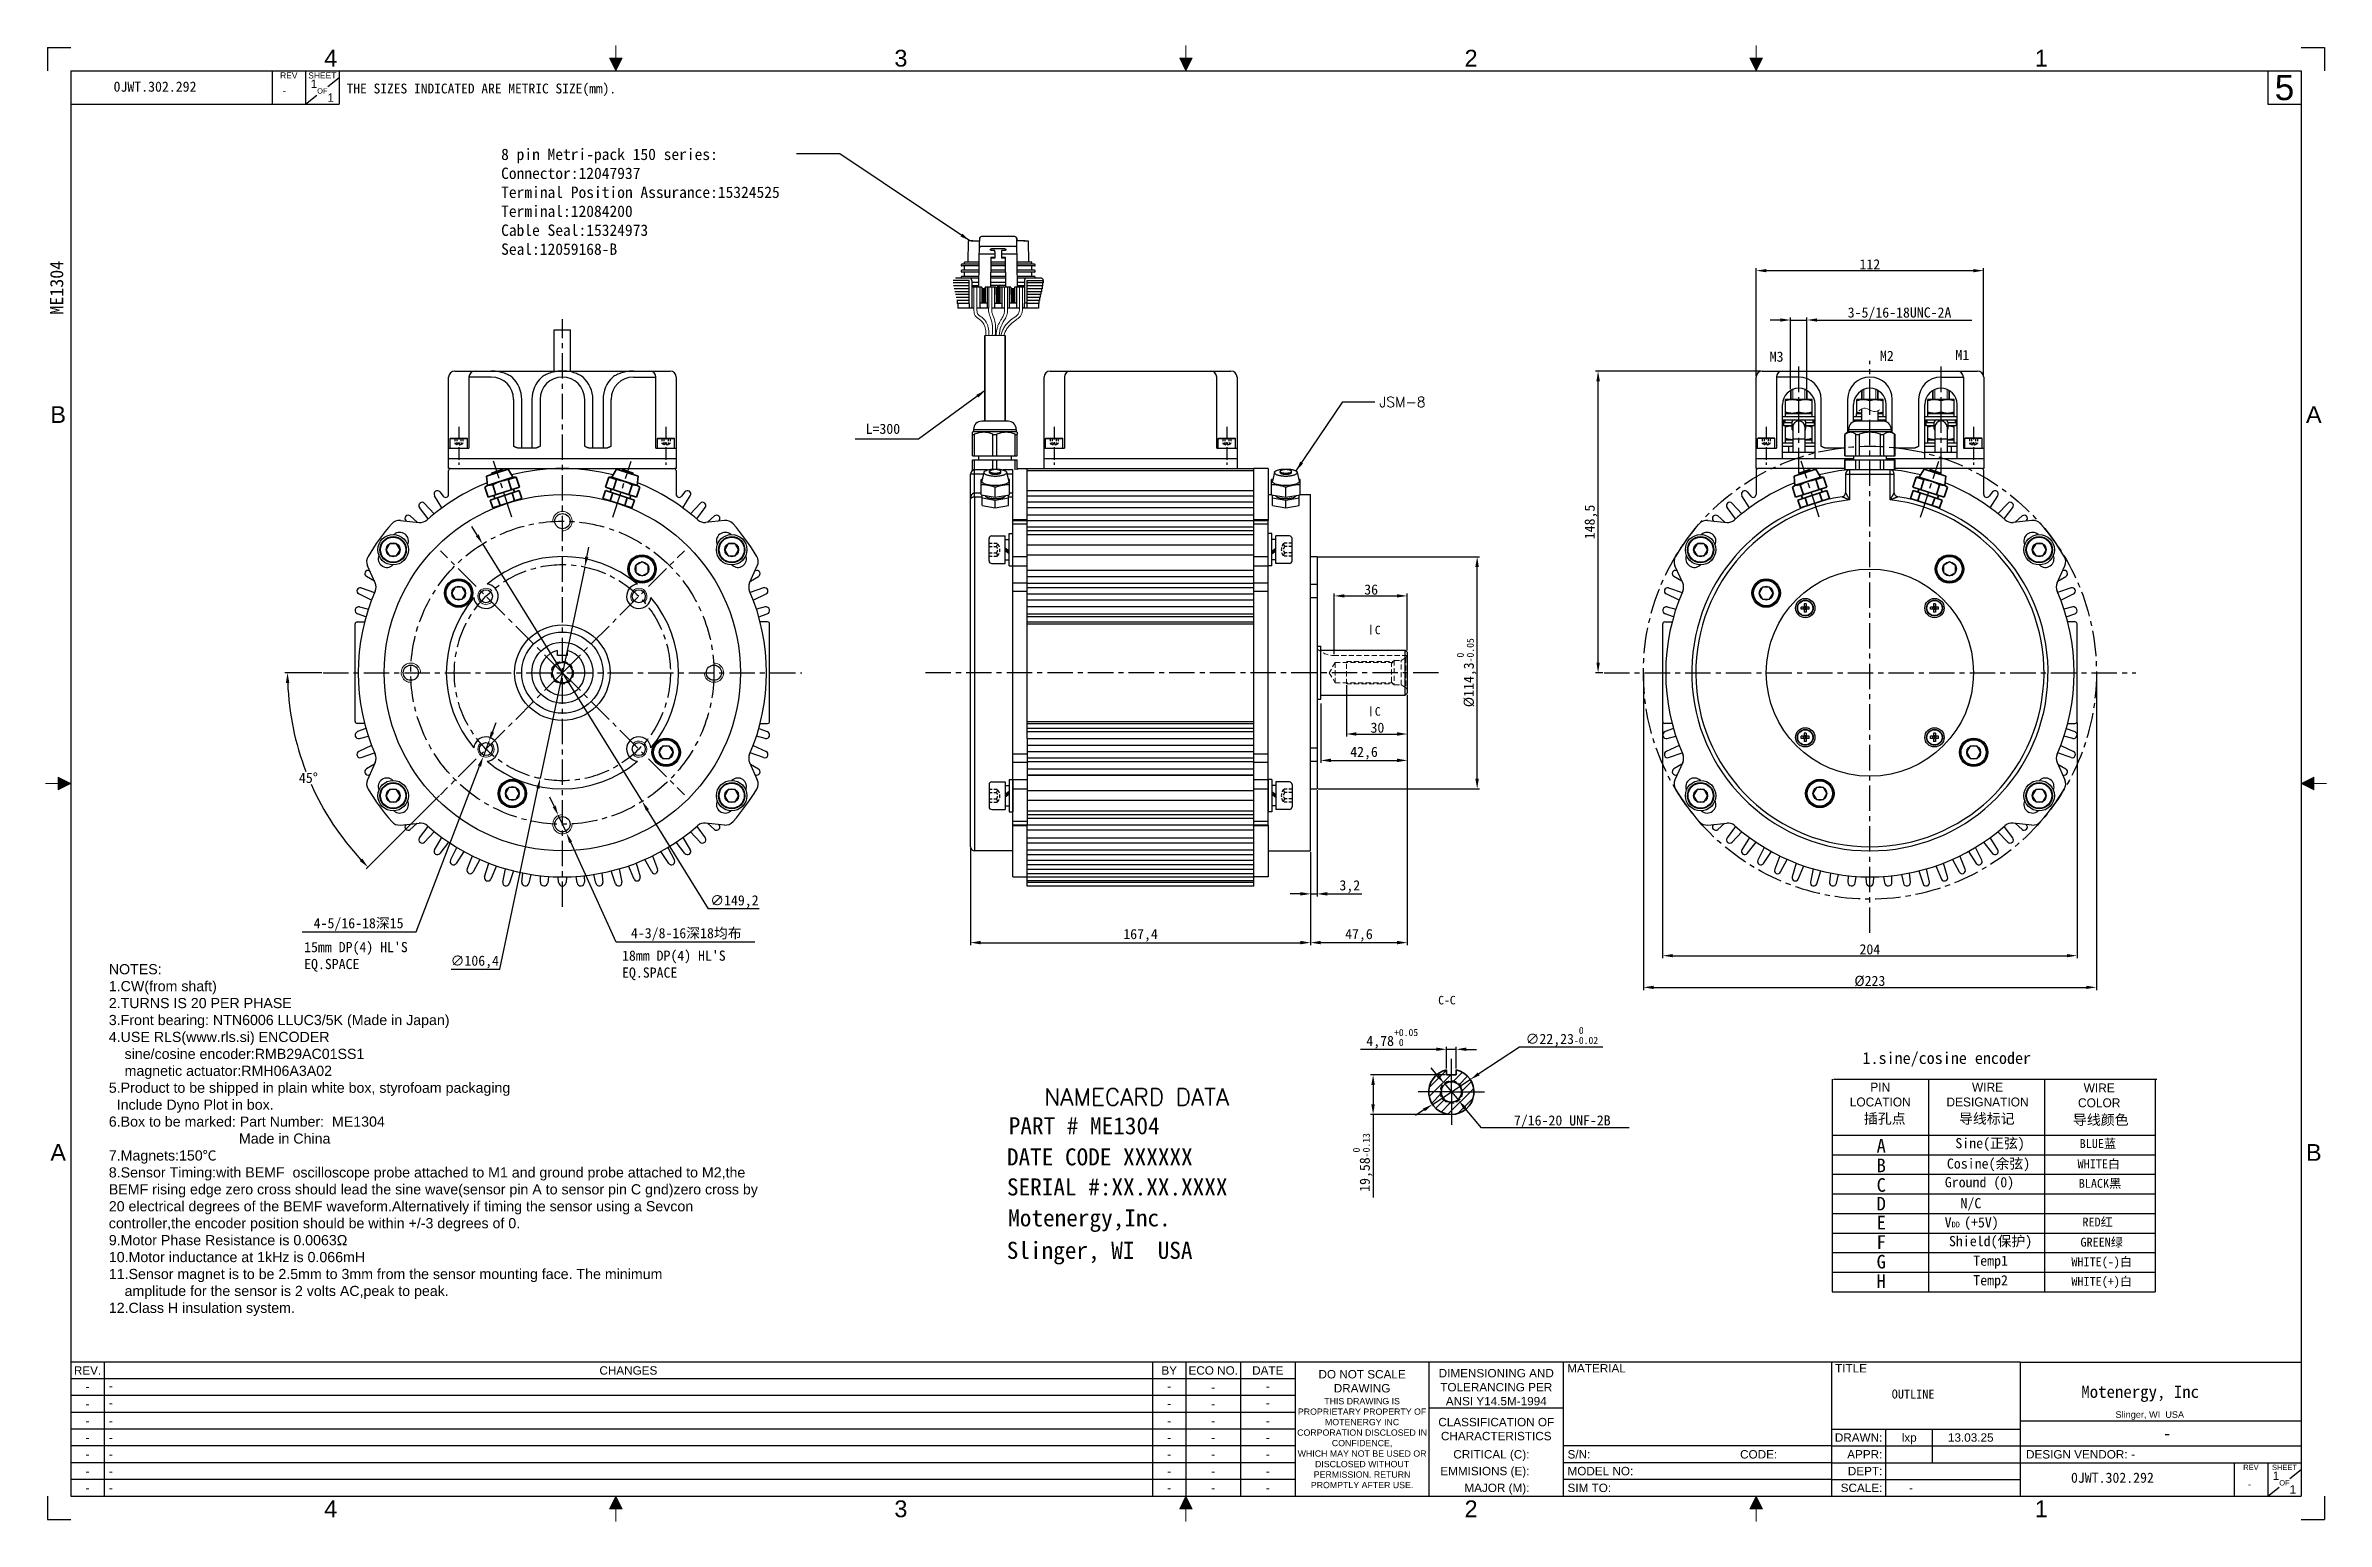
# Model space of a CAD drawing. Header units: millimetres. Extents: x 6723 to 7845, y -14463 to -13737.
import ezdxf
from ezdxf.enums import TextEntityAlignment as Align

# ---------------------------------------------------------------- set-up
doc = ezdxf.new("R2010")
doc.units = ezdxf.units.MM
for name, pattern in [('CENTER', [2, 1.25, -0.25, 0.25, -0.25]), ('CENTER2', [28.575, 19.05, -3.175, 3.175, -3.175]), ('HIDDEN', [0.375, 0.25, -0.125]), ('HIDDEN2', [4.7625, 3.175, -1.5875])]:
    doc.linetypes.add(name, pattern=pattern)
for name, color, linetype in [('02___PRT_ALL_AXES', 7, 'Continuous'), ('3_ALL_AXES', 7, 'Continuous'), ('7_ALL_FEATURES', 7, 'Continuous'), ('AM_BOR', 5, 'Continuous'), ('CENTER', 1, 'CENTER')]:
    doc.layers.add(name, color=color, linetype=linetype)
for name, color, linetype, lineweight in [('AM_0', 7, 'Continuous', 60), ('AM_6', 7, 'Continuous', 35), ('A粗实线', 7, 'Continuous', 35), ('BTITLE', 60, 'Continuous', 20), ('B细实线', 100, 'Continuous', 15), ('DIM', 4, 'Continuous', 13), ('D细虚线', 61, 'HIDDEN2', 13), ('G尺寸线', 140, 'Continuous', 13), ('NOTES', 60, 'Continuous', 20), ('OBJECT', 7, 'Continuous', 35), ('轮廓线', 7, 'Continuous', 35)]:
    doc.layers.add(name, color=color, linetype=linetype, lineweight=lineweight)
doc.styles.add('ARIAL', font='ARIAL.TTF')
doc.styles.add('LXP', font='txt.shx', dxfattribs={"bigfont": 'gbcbig.shx'})
doc.dimstyles.new('ISO-25', dxfattribs={"dimtxt": 5, "dimasz": 5, "dimexe": 1.25, "dimexo": 0.625, "dimtad": 1, "dimtxsty": 'Standard', "dimcen": 2.5, "dimadec": 4, "dimazin": 0, "dimtm": 0.005, "dimtfac": 0.6, "dimtmove": 0, "dimatfit": 3, "dimfxl": 1, "dimarcsym": 0})
doc.dimstyles.new('ISO-25$0', dxfattribs={"dimtxt": 5, "dimasz": 5, "dimexe": 1.25, "dimexo": 0.625, "dimtad": 1, "dimtxsty": 'Standard', "dimcen": 2.5, "dimadec": 0, "dimazin": 0, "dimtfac": 1, "dimtmove": 0, "dimatfit": 3, "dimfxl": 1.25, "dimarcsym": 0})
doc.dimstyles.new('ISO-25$2', dxfattribs={"dimtxt": 5, "dimasz": 5, "dimexe": 1.25, "dimexo": 0.625, "dimtad": 1, "dimtih": 1, "dimtoh": 1, "dimtxsty": 'Standard', "dimcen": 2.5, "dimazin": 3, "dimtm": 0.005, "dimtfac": 0.6, "dimtmove": 0, "dimatfit": 3, "dimfxl": 1, "dimarcsym": 0})
doc.dimstyles.new('ISO-25$3', dxfattribs={"dimtxt": 5, "dimasz": 5, "dimexe": 1.25, "dimexo": 0.625, "dimtad": 1, "dimtoh": 1, "dimtxsty": 'Standard', "dimcen": 2.5, "dimadec": 4, "dimazin": 0, "dimtm": 0.005, "dimtfac": 0.6, "dimtmove": 0, "dimatfit": 3, "dimfxl": 1.25, "dimarcsym": 0})

msp = doc.modelspace()

# ---------------------------------------------------------------- texts
msp.add_text('THE SIZES INDICATED ARE METRIC SIZE(mm).', height=4.875).set_placement((6870.894, -13760.375))
at = {"lineweight": -3}
for s, p in [('M3', (7571.387, -13892.432)), ('M2', (7625.677, -13892.021)), ('M1', (7662.79, -13891.642))]:
    msp.add_text(s, height=5, dxfattribs=at).set_placement(p)
at = {"attachment_point": 1}
for s, insert, char_height, width in [('-', (6839.132, -13757.295), 3.25, 8.61783), ('Motenergy, Inc', (7724.787, -14396.392), 6.084, 107.85157), ('-', (7806.447, -14443.284), 3.25, 6.88077)]:
    msp.add_mtext(s, dxfattribs=dict(at, insert=insert, char_height=char_height, width=width))
at = {"layer": 'AM_0', "lineweight": 18, "insert": (6753.849, -14188.954), "char_height": 5, "width": 320.83926, "attachment_point": 1}
msp.add_mtext('{\\fArial|b0|i0|c0|p34;NOTES:\\P1.CW(from shaft)\\P2.TURNS IS 20 PER PHASE\\P3.Front bearing: NTN6006 LLUC3/5K (Made in Japan)\\P4.USE RLS(www.rls.si) ENCODER \\P    sine/cosine encoder:RMB29AC01SS1\\P    magnetic actuator:RMH06\\fArial|b0|i0|c238|p34;A3\\fArial|b0|i0|c0|p34;A\\fArial|b0|i0|c238|p34;02\\fArial|b0|i0|c0|p34;\\P5.Product to be shipped in plain white box, styrofoam packaging\\P  Include Dyno Plot in box.\\P6.Box to be marked: Part Number:  ME1304\\P                                 Made in China\\P7.Magnets:150\\fSimSun|b0|i0|c134|p2;℃\\P\\fArial|b0|i0|c0|p34;8.Sensor Timing:with BEMF  oscilloscope probe attached to M1 and ground probe attached to M2,the BEMF rising edge zero cross should lead the sine wave(sensor pin A to sensor pin C gnd)zero cross by 20 electrical degrees of the BEMF waveform.Alternatively if timing the sensor using a Sevcon controller,the encoder position should be within +/-3 degrees of 0.\\P9.Motor Phase Resistance is 0.0063Ω\\P10.Motor inductance at 1kHz is 0.066mH\\P11.Sensor magnet is to be 2.5mm to 3mm from the sensor mounting face. The minimum \\P    amplitude for the sensor is 2 volts AC,peak to peak.\\P12.Class H insulation system.}', dxfattribs=at)
at = {"layer": 'AM_6'}
for s, insert, char_height, width, attachment_point in [('{\\fSimSun|b0|i0|c134|p2;1.sine/cosine encoder }', (7658.552, -14232.287), 5.808, 97.82627, 2), ('{\\fￋￎￌ￥|b0|i0|c134|p54;插孔点}', (7617.746, -14262.478), 5.01811, 42.7314, 1), ('{\\fￋￎￌ￥|b0|i0|c134|p54;导线标记}', (7664.562, -14262.478), 5.01811, 42.73142, 1), ('{\\fￋￎￌ￥|b0|i0|c134|p54;导线颜色}', (7720.666, -14263.058), 5.01811, 32.49787, 1), ('{\\fSimSun|b0|i0|c134|p2;A}', (7626.304, -14275.046), 6.69082, 28.78657, 2), ('{\\fSimSun|b0|i0|c134|p2;BLUE蓝}', (7732.932, -14275.101), 4.39085, 27.9488, 2), ('{\\fSimSun|b0|i0|c134|p2;B}', (7626.304, -14284.685), 6.69082, 28.78657, 2), ('{\\fSimSun|b0|i0|c134|p2;WHITE白}', (7733.405, -14285.115), 4.39085, 36.82792, 2), ('{\\fSimSun|b0|i0|c134|p2;C}', (7626.304, -14294.324), 6.69082, 28.78657, 2), ('{\\fSimSun|b0|i0|c134|p2;BLACK黑}', (7733.99, -14294.677), 4.39085, 27.22355, 2), ('{\\fSimSun|b0|i0|c134|p2;D}', (7626.304, -14303.529), 6.69082, 28.78657, 2), ('{\\fSimSun|b0|i0|c134|p2;E}', (7626.304, -14312.799), 6.69082, 28.78657, 2), ('{\\fSimSun|b0|i0|c134|p2;RED红}', (7732.813, -14313.704), 4.39085, 32.0585, 2), ('{\\fSimSun|b0|i0|c134|p2;F }', (7626.304, -14322.438), 6.69082, 28.78657, 2), ('{\\fSimSun|b0|i0|c134|p2;GREEN绿}', (7734.823, -14323.627), 4.39085, 34.86373, 2), ('{\\fSimSun|b0|i0|c134|p2;G}', (7626.304, -14332.077), 6.69082, 28.78657, 2), ('{\\fSimSun|b0|i0|c134|p2;WHITE(-)白}', (7734.823, -14333.266), 4.39085, 34.86373, 2), ('{\\fSimSun|b0|i0|c134|p2;H}', (7626.304, -14341.716), 6.69082, 28.78657, 2), ('{\\fSimSun|b0|i0|c134|p2;WHITE(+)白}', (7734.823, -14342.905), 4.39085, 34.86373, 2)]:
    msp.add_mtext(s, dxfattribs=dict(at, insert=insert, char_height=char_height, width=width, attachment_point=attachment_point))
at = {"layer": 'AM_6', "lineweight": 15, "attachment_point": 2}
for s, insert, char_height, width in [('{\\fￋￎￌ￥|b0|i0|c134|p2;PIN\\PLOCATION}', (7625.808, -14247.308), 4.39085, 39.17389), ('{\\fￋￎￌ￥|b0|i0|c134|p2;WIRE\\PDESIGNATION}', (7678.624, -14247.308), 4.39085, 39.17389), ('{\\fￋￎￌ￥|b0|i0|c134|p2;WIRE\\PCOLOR}', (7733.593, -14247.696), 4.39085, 39.17389), ('{\\fSimSun|b0|i0|c134|p2;Sine(正弦)}', (7679.867, -14274.579), 5.01811, 44.55774), ('{\\fSimSun|b0|i0|c134|p2;Cosine(余弦)}', (7679.124, -14284.631), 5.01811, 43.44462), ('{\\fSimSun|b0|i0|c134|p2;Ground (0)}', (7674.67, -14293.795), 5.01811, 44.55774), ('{\\fSimSun|b0|i0|c134|p2;V\\H0.5714x;DD \\H1.75x;(+5V)}', (7670.817, -14313.546), 5.01811, 44.55774), ('{\\fSimSun|b0|i0|c134|p2;N/C}', (7670.429, -14304.127), 5.01811, 44.55774), ('{\\fSimSun|b0|i0|c134|p2;Shield(保护)}', (7680.132, -14322.784), 5.01811, 44.55774), ('{\\fSimSun|b0|i0|c134|p2;Temp1}', (7680.132, -14332.423), 5.01811, 44.55774), ('{\\fSimSun|b0|i0|c134|p2;Temp2}', (7680.132, -14342.062), 5.01811, 44.55774)]:
    msp.add_mtext(s, dxfattribs=dict(at, insert=insert, char_height=char_height, width=width))
at = {"layer": 'AM_BOR', "color": 1, "lineweight": 15, "style": 'ARIAL'}
for s, height, p in [('REV', 2.9718, (6842.432, -13751.508)), ('SHEET', 2.9718, (6858.942, -13751.508)), ('OF', 2.6416, (6858.942, -13759.113)), ('REV.', 4.1275, (6743.372, -14388.97)), ('CHANGES', 4.1275, (7009.595, -14388.97)), ('BY', 4.1275, (7275.819, -14388.97)), ('ECO NO.', 4.1275, (7297.489, -14388.97)), ('DATE', 4.1275, (7324.317, -14388.97)), ('REV', 2.6416, (7808.267, -14436.673)), ('SHEET', 2.6416, (7824.777, -14436.673)), ('OF', 2.6416, (7824.777, -14444.278))]:
    msp.add_text(s, height=height, dxfattribs=at).set_placement(p, align=Align.MIDDLE_CENTER)
for s, p in [('MATERIAL', (7471.749, -14387.888)), ('TITLE', (7603.568, -14387.888)), ('S/N:', (7471.875, -14430.245)), ('MODEL NO:', (7471.875, -14438.5)), ('DESIGN VENDOR:', (7697.579, -14430.245)), ('SIM TO:', (7471.875, -14446.755))]:
    msp.add_text(s, height=4.1275, dxfattribs=at).set_placement(p, align=Align.MIDDLE_LEFT)
for s, p in [('DRAWN:', (7626.842, -14421.99)), ('lxp', (7643.755, -14421.99)), ('13.03.25', (7681.572, -14421.99)), ('EMMISIONS (E):', (7453.136, -14438.5)), ('CRITICAL (C):', (7453.136, -14430.245)), ('CODE:', (7575.078, -14430.245)), ('APPR:', (7626.842, -14430.245)), ('DEPT:', (7626.842, -14438.5)), ('MAJOR (M):', (7453.136, -14446.755)), ('SCALE:', (7626.842, -14446.755))]:
    msp.add_text(s, height=4.1275, dxfattribs=at).set_placement(p, align=Align.MIDDLE_RIGHT)
for s, insert, char_height, width, attachment_point in [('{\\fSimSun|b0|i0|c134|p2;0JWT.302.292}', (6756.181, -13754.513), 5, 45.44708, 1), ('DO NOT SCALE DRAWING\\P{\\H0.75x;THIS DRAWING IS PROPRIETARY PROPERTY OF \\PMOTENERGY INC CORPORATION DISCLOSED IN CONFIDENCE,\\PWHICH MAY NOT BE USED OR DISCLOSED WITHOUT PERMISSION. RETURN PROMPTLY AFTER USE.}', (7370.752, -14417.862), 4.1275, 66.04, 5), ('DIMENSIONING AND\\PTOLERANCING PER\\PANSI Y14.5M-1994', (7436.792, -14397.225), 4.1275, 66.04, 5), ('CLASSIFICATION OF\\PCHARACTERISTICS', (7436.792, -14417.862), 4.1275, 66.04, 5), ('Slinger, WI  USA', (7741.621, -14409.071), 3.21945, 107.85157, 1), ('{\\fSimSun|b0|i0|c134|p2;0JWT.302.292}', (7719.691, -14439.262), 5, 45.44708, 1)]:
    msp.add_mtext(s, dxfattribs=dict(at, insert=insert, char_height=char_height, width=width, attachment_point=attachment_point))
for tag, text, height, p in [('1', '1', 4.128, (6854.801, -13755.619)), ('1', '-', 4.128, (6863.069, -13762.415)), ('-', '-', 4.128, (6743.372, -14396.823)), ('-', '-', 4.128, (7275.819, -14396.662)), ('-', '-', 4.128, (7297.489, -14397.225)), ('-', '-', 4.128, (7324.317, -14396.662)), ('-', '-', 4.128, (6743.372, -14405.48)), ('-', '-', 4.128, (6743.372, -14413.735)), ('-', '-', 4.128, (7275.819, -14405.288)), ('-', '-', 4.128, (7275.819, -14413.735)), ('-', '-', 4.128, (7297.489, -14405.48)), ('-', '-', 4.128, (7297.489, -14413.735)), ('-', '-', 4.128, (7324.317, -14404.917)), ('-', '-', 4.128, (7324.317, -14413.735)), ('-', '-', 4.128, (6743.372, -14421.99)), ('-', '-', 4.128, (7275.819, -14421.99)), ('-', '-', 4.128, (7297.489, -14421.99)), ('-', '-', 4.128, (7324.317, -14421.99)), ('-', '-', 6.191, (7766.992, -14419.926)), ('-', '-', 4.128, (6743.372, -14430.245)), ('-', '-', 4.128, (7275.819, -14430.245)), ('-', '-', 4.128, (7297.489, -14430.245)), ('-', '-', 4.128, (7324.317, -14430.245)), ('-', '-', 4.128, (6743.372, -14438.5)), ('-', '-', 4.128, (6743.372, -14446.755)), ('-', '-', 4.128, (7275.819, -14438.5)), ('-', '-', 4.128, (7275.819, -14446.755)), ('-', '-', 4.128, (7297.489, -14438.5)), ('-', '-', 4.128, (7297.489, -14446.755)), ('-', '-', 4.128, (7324.317, -14438.5)), ('-', '-', 4.128, (7324.317, -14446.755)), ('1', '1', 4.128, (7820.636, -14440.784)), ('1', '-', 4.128, (7828.904, -14447.58))]:
    msp.add_attdef(tag, text=text, height=height, dxfattribs=at).set_placement(p, align=Align.MIDDLE_CENTER)
for text, p in [('-', (6753.835, -14396.618)), ('-', (6753.835, -14404.873)), ('-', (6753.835, -14413.735)), ('-', (6753.835, -14421.99)), ('-', (6753.835, -14430.245)), ('-', (7749.338, -14430.245)), ('-', (6753.835, -14438.5)), ('-', (6753.835, -14446.755)), ('', (7639.956, -14446.755))]:
    msp.add_attdef('-', text=text, height=4.128, dxfattribs=at).set_placement(p, align=Align.MIDDLE_LEFT)
at = {"layer": 'BTITLE'}
for s, p in [('PART # ME1304', (7196.835, -14272.718)), ('DATE CODE XXXXXX', (7195.939, -14288.044)), ('SERIAL #:XX.XX.XXXX', (7195.939, -14302.841)), ('Motenergy,Inc.', (7196.552, -14318.055)), ('Slinger, WI  USA', (7195.852, -14334.037))]:
    msp.add_text(s, height=8.4, dxfattribs=at).set_placement(p)
at = {"layer": 'BTITLE', "insert": (7214.262, -14250.138), "char_height": 8.4, "attachment_point": 1}
msp.add_mtext('{\\Ftxt.shx;NAMECARD} {\\Ftxt.shx;DATA}', dxfattribs=at)
at = {"layer": 'B细实线', "insert": (6946.955, -13787.537), "char_height": 5.6, "attachment_point": 1}
msp.add_mtext('8 pin Metri-pack 150 series:\\PConnector:12047937\\PTerminal Position Assurance:15324525\\PTerminal:12084200\\PCable Seal:15324973\\PSeal:12059168-B', dxfattribs=at)
at = {"layer": 'DIM', "insert": (6724.911, -13869.278), "char_height": 6.5, "width": 68.6998, "attachment_point": 1, "rotation": 90}
msp.add_mtext('{\\fSimSun|b0|i0|c134|p2;ME1304}', dxfattribs=at)
at = {"layer": 'DIM', "insert": (7613.409, -14398.366), "char_height": 4.42, "width": 90.077, "attachment_point": 1}
msp.add_mtext('{\\fSimSun|b0|i0|c134|p2;      OUTLINE}', dxfattribs=at)
at = {"layer": 'G尺寸线', "insert": (7379.251, -13909.732), "char_height": 5, "width": 28.77823, "attachment_point": 1, "style": 'LXP'}
msp.add_mtext('JSM-8', dxfattribs=at)
at = {"layer": 'G尺寸线', "color": 6, "insert": (7126.363, -13922.94), "char_height": 5, "width": 12.5696, "attachment_point": 1}
msp.add_mtext('L=300', dxfattribs=at)
at = {"layer": 'G尺寸线', "char_height": 5, "attachment_point": 1}
for s, insert, width in [("{\\fSimSun|b0|i0|c134|p2;15mm DP(4) HL'S\\PEQ.SPACE}", (6849.985, -14178.072), 60.53776), ("{\\f宋体|b0|i0|c134|p2;18mm DP(4) HL'S\\PEQ.SPACE}", (7006.469, -14182.282), 56.72902)]:
    msp.add_mtext(s, dxfattribs=dict(at, insert=insert, width=width))
at = {"layer": 'NOTES'}
for s, height, p in [('C', 4.2, (7377.022, -14026.582)), ('C', 4.2, (7377.022, -14066.674)), ('C-C', 4.2003, (7408.206, -14208.786))]:
    msp.add_text(s, height=height, dxfattribs=at).set_placement(p)

# ---------------------------------------------------------------- blocks, each defined once
blk = doc.blocks.new('SIZE 5')
at = {"layer": 'AM_BOR', "lineweight": 20}
for points in [[(215.9, 549.275), (218.28125, 554.0375), (213.51875, 554.0375)], [(431.8, 549.275), (434.18125, 554.0375), (429.41875, 554.0375)], [(647.7, 549.275), (650.08125, 554.0375), (645.31875, 554.0375)], [(9.525, 279.4), (4.7625, 281.78125), (4.7625, 277.01875)], [(858.8375, 277.01875), (858.8375, 281.78125), (854.075, 279.4)], [(213.51875, 4.7625), (218.28125, 4.7625), (215.9, 9.525)], [(429.41875, 4.7625), (434.18125, 4.7625), (431.8, 9.525)], [(645.31875, 4.7625), (650.08125, 4.7625), (647.7, 9.525)]]:
    blk.add_hatch(color=256, dxfattribs=at).paths.add_polyline_path(points)
at = {"layer": 'AM_BOR'}
for p, q in [((0.762, 558.038), (9.525, 558.038)), ((0.762, 558.038), (0.762, 549.275)), ((854.075, 558.038), (862.838, 558.038)), ((862.838, 558.038), (862.838, 549.275)), ((9.525, 549.275), (854.075, 549.275)), ((9.525, 549.275), (9.525, 9.525)), ((841.375, 549.275), (841.375, 536.575)), ((854.075, 549.275), (854.075, 9.525)), ((841.375, 536.575), (854.075, 536.575)), ((0.762, 9.525), (0.762, 0.762)), ((9.525, 9.525), (854.075, 9.525)), ((862.838, 9.525), (862.838, 0.762)), ((0.762, 0.762), (9.525, 0.762)), ((854.075, 0.762), (862.838, 0.762))]:
    blk.add_line(p, q, dxfattribs=at)
at = {"layer": 'AM_BOR', "lineweight": 20}
for p, q in [((215.9, 549.275), (213.51875, 554.0375)), ((213.51875, 554.0375), (218.28125, 554.0375)), ((215.9, 554.0375), (215.9, 558.8)), ((215.9, 549.275), (218.28125, 554.0375)), ((429.41875, 554.0375), (434.18125, 554.0375)), ((431.8, 549.275), (429.41875, 554.0375)), ((431.8, 554.0375), (431.8, 558.8)), ((431.8, 549.275), (434.18125, 554.0375)), ((647.7, 549.275), (645.31875, 554.0375)), ((645.31875, 554.0375), (650.08125, 554.0375)), ((647.7, 554.0375), (647.7, 558.8)), ((647.7, 549.275), (650.08125, 554.0375)), ((4.7625, 279.4), (0, 279.4)), ((4.7625, 277.01875), (4.7625, 281.78125)), ((9.525, 279.4), (4.7625, 281.78125)), ((9.525, 279.4), (4.7625, 277.01875)), ((854.075, 279.4), (858.8375, 281.78125)), ((854.075, 279.4), (858.8375, 277.01875)), ((858.8375, 277.01875), (858.8375, 281.78125)), ((858.8375, 279.4), (863.6, 279.4)), ((215.9, 9.525), (213.51875, 4.7625)), ((215.9, 9.525), (218.28125, 4.7625)), ((431.8, 9.525), (429.41875, 4.7625)), ((431.8, 9.525), (434.18125, 4.7625)), ((647.7, 9.525), (645.31875, 4.7625)), ((647.7, 9.525), (650.08125, 4.7625)), ((213.51875, 4.7625), (218.28125, 4.7625)), ((215.9, 4.7625), (215.9, 0)), ((429.41875, 4.7625), (434.18125, 4.7625)), ((431.8, 4.7625), (431.8, 0)), ((645.31875, 4.7625), (650.08125, 4.7625)), ((647.7, 4.7625), (647.7, 0))]:
    blk.add_line(p, q, dxfattribs=at)
at = {"layer": 'AM_BOR', "color": 1, "lineweight": 15, "style": 'ARIAL'}
for s, height, p in [('4', 6.35, (107.95, 554.0375)), ('3', 6.35, (323.85, 554.0375)), ('2', 6.35, (539.75, 554.0375)), ('1', 6.35, (755.65, 554.0375)), ('5', 9.525, (847.725, 542.925)), ('B', 6.35, (4.7625, 419.1)), ('A', 6.35, (858.8375, 419.1)), ('A', 6.35, (4.7625, 139.7)), ('B', 6.35, (858.8375, 139.7)), ('4', 6.35, (107.95, 4.7625)), ('3', 6.35, (323.85, 4.7625)), ('2', 6.35, (539.75, 4.7625)), ('1', 6.35, (755.65, 4.7625))]:
    blk.add_text(s, height=height, dxfattribs=at).set_placement(p, align=Align.MIDDLE_CENTER)
blk = doc.blocks.new('*D62')
at = {"layer": 'Defpoints', "color": 0}
for p in [(6937.8, -13982.1), (7016.4, -14108.9)]:
    blk.add_point(p, dxfattribs=at)
at = {"layer": 'G尺寸线', "color": 0, "lineweight": -2}
for p, q in [((6935.2, -13977.8), (6932.6, -13973.6)), ((6937.8, -13982.1), (7016.4, -14108.9)), ((7049.1, -14161.7), (7019, -14113.2)), ((7073.9, -14161.7), (7049.1, -14161.7))]:
    blk.add_line(p, q, dxfattribs=at)
at = {"layer": 'G尺寸线', "color": 0}
for points in [[(6935.9, -13977.4), (6934.5, -13978.3), (6937.8, -13982.1)], [(7019.7, -14112.7), (7018.3, -14113.6), (7016.4, -14108.9)]]:
    blk.add_solid(points, dxfattribs=at)
at = {"layer": 'G尺寸线', "color": 0, "insert": (7061.8, -14158.2), "char_height": 5, "attachment_point": 5}
blk.add_mtext('∅149,2', dxfattribs=at)
blk = doc.blocks.new('*D63')
at = {"layer": 'Defpoints', "color": 0}
for p in [(6988.1, -13993.5), (6966.1, -14097.6)]:
    blk.add_point(p, dxfattribs=at)
at = {"layer": 'G尺寸线', "color": 0, "lineweight": -2}
for p, q in [((6989.1, -13988.6), (6990.2, -13983.7)), ((6988.1, -13993.5), (6966.1, -14097.6)), ((6946.3, -14191.4), (6965.1, -14102.5)), ((6922.4, -14191.4), (6946.3, -14191.4))]:
    blk.add_line(p, q, dxfattribs=at)
at = {"layer": 'G尺寸线', "color": 0}
for points in [[(6988.3, -13988.4), (6989.9, -13988.7), (6988.1, -13993.5)], [(6964.3, -14102.3), (6965.9, -14102.6), (6966.1, -14097.6)]]:
    blk.add_solid(points, dxfattribs=at)
at = {"layer": 'G尺寸线', "color": 0, "insert": (6934, -14187.9), "char_height": 5, "attachment_point": 5}
blk.add_mtext('∅106,4', dxfattribs=at)
blk = doc.blocks.new('*D64')
at = {"layer": 'Defpoints', "color": 0}
for p in [(6975.1, -14115.8), (6979.1, -14124.4)]:
    blk.add_point(p, dxfattribs=at)
at = {"layer": 'G尺寸线', "color": 0, "lineweight": -2}
for p, q in [((6973.1, -14111.2), (6971, -14106.7)), ((6975.1, -14115.8), (6979.1, -14124.4)), ((7003.6, -14178.2), (6981.2, -14129)), ((7071.9, -14178.2), (7003.6, -14178.2))]:
    blk.add_line(p, q, dxfattribs=at)
at = {"layer": 'G尺寸线', "color": 0}
for points in [[(6973.8, -14110.9), (6972.3, -14111.6), (6975.1, -14115.8)], [(6981.9, -14128.6), (6980.4, -14129.3), (6979.1, -14124.4)]]:
    blk.add_solid(points, dxfattribs=at)
at = {"layer": 'G尺寸线', "color": 0, "insert": (7038.1, -14174.3), "char_height": 5, "attachment_point": 5}
blk.add_mtext('4-3/8-16{\\fSimSun|b0|i0|c134|p2;深}18{\\fSimSun|b0|i0|c134|p2;均布}', dxfattribs=at)
blk = doc.blocks.new('*D65')
at = {"layer": 'Defpoints', "color": 0}
for p in [(6938.1, -14086.9), (6940.9, -14079.4)]:
    blk.add_point(p, dxfattribs=at)
at = {"layer": 'G尺寸线', "color": 0, "lineweight": -2}
for p, q in [((6942.7, -14074.7), (6944.5, -14070)), ((6940.9, -14079.4), (6938.1, -14086.9)), ((6905.1, -14173.1), (6936.3, -14091.5)), ((6849.1, -14173.1), (6905.1, -14173.1))]:
    blk.add_line(p, q, dxfattribs=at)
at = {"layer": 'G尺寸线', "color": 0}
for points in [[(6941.9, -14074.4), (6943.5, -14075), (6940.9, -14079.4)], [(6935.5, -14091.2), (6937.1, -14091.8), (6938.1, -14086.9)]]:
    blk.add_solid(points, dxfattribs=at)
at = {"layer": 'G尺寸线', "color": 0, "insert": (6876.8, -14169.4), "char_height": 5, "attachment_point": 5}
blk.add_mtext('4-5/16-18{\\fSimSun|b0|i0|c134|p2;深15}', dxfattribs=at)
blk = doc.blocks.new('*D66')
at = {"layer": 'Defpoints', "color": 0}
for p in [(6859.3, -14045.5), (6977.1, -14045.5), (7094.9, -14045.5), (6846.4, -14080.5), (6917.1, -14105.5)]:
    blk.add_point(p, dxfattribs=at)
at = {"layer": 'G尺寸线', "color": 0, "lineweight": -2}
for p, q in [((6858.7, -14045.5), (6840.5, -14045.5)), ((6916.6, -14106), (6880.5, -14142.1))]:
    blk.add_line(p, q, dxfattribs=at)
for start, end in [(182.1171, 201.0751), (203.9398, 222.8829)]:
    blk.add_arc((6977.1, -14045.5), 135.3, start, end, dxfattribs=at)
at = {"layer": 'G尺寸线', "color": 0}
for points in [[(6841, -14050.5), (6842.7, -14050.5), (6841.8, -14045.5)], [(6878.6, -14137), (6877.4, -14138.2), (6881.4, -14141.2)]]:
    blk.add_solid(points, dxfattribs=at)
at = {"layer": 'G尺寸线', "color": 0, "insert": (6852.1, -14097.3), "char_height": 5, "attachment_point": 5}
blk.add_mtext('45°', dxfattribs=at)
blk = doc.blocks.new('*D45')
at = {"layer": 'Defpoints', "color": 0}
for p in [(7589.7, -13871.9), (7581.7, -13906.6), (7589.7, -13906.6)]:
    blk.add_point(p, dxfattribs=at)
at = {"layer": 'G尺寸线', "color": 0, "lineweight": -2}
for p, q in [((7576.7, -13871.9), (7571.7, -13871.9)), ((7581.7, -13905.9), (7581.7, -13870.6)), ((7581.7, -13871.9), (7589.7, -13871.9)), ((7589.7, -13905.9), (7589.7, -13870.6)), ((7594.7, -13871.9), (7670.9, -13871.9))]:
    blk.add_line(p, q, dxfattribs=at)
at = {"layer": 'G尺寸线', "color": 0}
for points in [[(7576.7, -13871.1), (7576.7, -13872.7), (7581.7, -13871.9)], [(7594.7, -13871.1), (7594.7, -13872.7), (7589.7, -13871.9)]]:
    blk.add_solid(points, dxfattribs=at)
at = {"layer": 'G尺寸线', "color": 0, "insert": (7635.3, -13868.8), "char_height": 5, "attachment_point": 5}
blk.add_mtext('3-5/16-18UNC-2A', dxfattribs=at)
blk = doc.blocks.new('*D46')
at = {"layer": 'Defpoints', "color": 0}
for p in [(7486.9, -13897), (7567.7, -13897), (7489.8, -14045.5)]:
    blk.add_point(p, dxfattribs=at)
at = {"layer": 'G尺寸线', "color": 0, "lineweight": -2}
for p, q in [((7567.1, -13897), (7485.7, -13897)), ((7486.9, -14040.5), (7486.9, -13902)), ((7489.2, -14045.5), (7485.7, -14045.5))]:
    blk.add_line(p, q, dxfattribs=at)
at = {"layer": 'G尺寸线', "color": 0}
for points in [[(7486.1, -13902), (7487.8, -13902), (7486.9, -13897)], [(7486.1, -14040.5), (7487.8, -14040.5), (7486.9, -14045.5)]]:
    blk.add_solid(points, dxfattribs=at)
at = {"layer": 'G尺寸线', "color": 0, "insert": (7483.4, -13971.3), "char_height": 5, "attachment_point": 5, "rotation": 90}
blk.add_mtext('148,5', dxfattribs=at)
blk = doc.blocks.new('*D47')
at = {"layer": 'Defpoints', "color": 0}
for p in [(7518.7, -14069.5), (7722.7, -14069.5), (7722.7, -14184.8)]:
    blk.add_point(p, dxfattribs=at)
at = {"layer": 'G尺寸线', "color": 0, "lineweight": -2}
for p, q in [((7518.7, -14070.1), (7518.7, -14186.1)), ((7722.7, -14070.1), (7722.7, -14186.1)), ((7523.7, -14184.8), (7717.7, -14184.8))]:
    blk.add_line(p, q, dxfattribs=at)
at = {"layer": 'G尺寸线', "color": 0}
for points in [[(7523.7, -14184), (7523.7, -14185.6), (7518.7, -14184.8)], [(7717.7, -14184), (7717.7, -14185.6), (7722.7, -14184.8)]]:
    blk.add_solid(points, dxfattribs=at)
at = {"layer": 'G尺寸线', "color": 0, "insert": (7620.7, -14181.7), "char_height": 5, "attachment_point": 5}
blk.add_mtext('204', dxfattribs=at)
blk = doc.blocks.new('*D48')
at = {"layer": 'Defpoints', "color": 0}
for p in [(7509.2, -14045.5), (7732.2, -14045.5), (7732.2, -14200.4)]:
    blk.add_point(p, dxfattribs=at)
at = {"layer": 'G尺寸线', "color": 0, "lineweight": -2}
for p, q in [((7509.2, -14046.1), (7509.2, -14201.7)), ((7732.2, -14046.1), (7732.2, -14201.7)), ((7514.2, -14200.4), (7727.2, -14200.4))]:
    blk.add_line(p, q, dxfattribs=at)
at = {"layer": 'G尺寸线', "color": 0}
for points in [[(7514.2, -14199.6), (7514.2, -14201.2), (7509.2, -14200.4)], [(7727.2, -14199.6), (7727.2, -14201.2), (7732.2, -14200.4)]]:
    blk.add_solid(points, dxfattribs=at)
at = {"layer": 'G尺寸线', "color": 0, "insert": (7620.7, -14197.3), "char_height": 5, "attachment_point": 5}
blk.add_mtext('%%C223', dxfattribs=at)
blk = doc.blocks.new('*D49')
at = {"layer": 'Defpoints', "color": 0}
for p in [(7348.6, -13988.4), (7427.4, -13988.4), (7348.6, -14102.7)]:
    blk.add_point(p, dxfattribs=at)
at = {"layer": 'G尺寸线', "color": 0, "lineweight": -2}
for p, q in [((7349.2, -13988.4), (7428.6, -13988.4)), ((7427.4, -14097.7), (7427.4, -13993.4)), ((7349.2, -14102.7), (7428.6, -14102.7))]:
    blk.add_line(p, q, dxfattribs=at)
at = {"layer": 'G尺寸线', "color": 0}
for points in [[(7426.5, -13993.4), (7428.2, -13993.4), (7427.4, -13988.4)], [(7426.5, -14097.7), (7428.2, -14097.7), (7427.4, -14102.7)]]:
    blk.add_solid(points, dxfattribs=at)
at = {"layer": 'G尺寸线', "color": 0, "insert": (7422.2, -14045.5), "char_height": 5, "attachment_point": 5, "rotation": 90}
blk.add_mtext('%%C114,3{\\H0.7x;\\S 0^ -0.05;}', dxfattribs=at)
blk = doc.blocks.new('*D50')
at = {"layer": 'Defpoints', "color": 0}
for p in [(7363, -14051.1), (7393, -14055.8), (7393, -14075.7)]:
    blk.add_point(p, dxfattribs=at)
at = {"layer": 'G尺寸线', "color": 0, "lineweight": -2}
for p, q in [((7363, -14051.7), (7363, -14076.9)), ((7393, -14056.4), (7393, -14076.9)), ((7368, -14075.7), (7388, -14075.7))]:
    blk.add_line(p, q, dxfattribs=at)
at = {"layer": 'G尺寸线', "color": 0}
for points in [[(7368, -14074.8), (7368, -14076.5), (7363, -14075.7)], [(7388, -14074.8), (7388, -14076.5), (7393, -14075.7)]]:
    blk.add_solid(points, dxfattribs=at)
at = {"layer": 'G尺寸线', "color": 0, "insert": (7378.3, -14072.6), "char_height": 5, "attachment_point": 5}
blk.add_mtext('30', dxfattribs=at)
blk = doc.blocks.new('*D51')
at = {"layer": 'Defpoints', "color": 0}
for p in [(7393, -14055.8), (7350.4, -14060.1), (7393, -14088.7)]:
    blk.add_point(p, dxfattribs=at)
at = {"layer": 'G尺寸线', "color": 0, "lineweight": -2}
for p, q in [((7350.4, -14060.7), (7350.4, -14089.9)), ((7393, -14056.4), (7393, -14089.9)), ((7355.4, -14088.7), (7388, -14088.7))]:
    blk.add_line(p, q, dxfattribs=at)
at = {"layer": 'G尺寸线', "color": 0}
for points in [[(7355.4, -14087.8), (7355.4, -14089.5), (7350.4, -14088.7)], [(7388, -14087.8), (7388, -14089.5), (7393, -14088.7)]]:
    blk.add_solid(points, dxfattribs=at)
at = {"layer": 'G尺寸线', "color": 0, "insert": (7371.7, -14085.1), "char_height": 5, "attachment_point": 5}
blk.add_mtext('42,6', dxfattribs=at)
blk = doc.blocks.new('*D52')
at = {"layer": 'Defpoints', "color": 0}
for p in [(7393, -14007.7), (7357, -14037), (7393, -14035.2)]:
    blk.add_point(p, dxfattribs=at)
at = {"layer": 'G尺寸线', "color": 0, "lineweight": -2}
for p, q in [((7357, -14036.4), (7357, -14006.5)), ((7362, -14007.7), (7388, -14007.7)), ((7393, -14034.6), (7393, -14006.5))]:
    blk.add_line(p, q, dxfattribs=at)
at = {"layer": 'G尺寸线', "color": 0}
for points in [[(7362, -14006.9), (7362, -14008.5), (7357, -14007.7)], [(7388, -14006.9), (7388, -14008.5), (7393, -14007.7)]]:
    blk.add_solid(points, dxfattribs=at)
at = {"layer": 'G尺寸线', "color": 0, "insert": (7375.2, -14004.6), "char_height": 5, "attachment_point": 5}
blk.add_mtext('36', dxfattribs=at)
blk = doc.blocks.new('*D53')
at = {"layer": 'Defpoints', "color": 0}
for p in [(7178, -14131.2), (7345.4, -14133.2), (7345.4, -14178.4)]:
    blk.add_point(p, dxfattribs=at)
at = {"layer": 'G尺寸线', "color": 0, "lineweight": -2}
for p, q in [((7178, -14131.8), (7178, -14179.6)), ((7345.4, -14133.8), (7345.4, -14179.6)), ((7183, -14178.4), (7340.4, -14178.4))]:
    blk.add_line(p, q, dxfattribs=at)
at = {"layer": 'G尺寸线', "color": 0}
for points in [[(7183, -14177.5), (7183, -14179.2), (7178, -14178.4)], [(7340.4, -14177.5), (7340.4, -14179.2), (7345.4, -14178.4)]]:
    blk.add_solid(points, dxfattribs=at)
at = {"layer": 'G尺寸线', "color": 0, "insert": (7261.7, -14174.8), "char_height": 5, "attachment_point": 5}
blk.add_mtext('167,4', dxfattribs=at)
blk = doc.blocks.new('*D54')
at = {"layer": 'Defpoints', "color": 0}
for p in [(7393, -14055.8), (7345.4, -14133.2), (7345.4, -14178.4)]:
    blk.add_point(p, dxfattribs=at)
at = {"layer": 'G尺寸线', "color": 0, "lineweight": -2}
for p, q in [((7393, -14056.4), (7393, -14179.6)), ((7345.4, -14133.8), (7345.4, -14179.6)), ((7388, -14178.4), (7350.4, -14178.4))]:
    blk.add_line(p, q, dxfattribs=at)
at = {"layer": 'G尺寸线', "color": 0}
for points in [[(7350.4, -14177.5), (7350.4, -14179.2), (7345.4, -14178.4)], [(7388, -14177.5), (7388, -14179.2), (7393, -14178.4)]]:
    blk.add_solid(points, dxfattribs=at)
at = {"layer": 'G尺寸线', "color": 0, "insert": (7369.2, -14174.8), "char_height": 5, "attachment_point": 5}
blk.add_mtext('47,6', dxfattribs=at)
blk = doc.blocks.new('*D55')
at = {"layer": 'Defpoints', "color": 0}
for p in [(7348.6, -14102.7), (7345.4, -14142.9), (7348.6, -14154.4)]:
    blk.add_point(p, dxfattribs=at)
at = {"layer": 'G尺寸线', "color": 0, "lineweight": -2}
for p, q in [((7348.6, -14103.3), (7348.6, -14155.6)), ((7345.4, -14143.5), (7345.4, -14155.6)), ((7340.4, -14154.4), (7335.4, -14154.4)), ((7345.4, -14154.4), (7348.6, -14154.4)), ((7353.6, -14154.4), (7370.7, -14154.4))]:
    blk.add_line(p, q, dxfattribs=at)
at = {"layer": 'G尺寸线', "color": 0}
for points in [[(7340.4, -14153.5), (7340.4, -14155.2), (7345.4, -14154.4)], [(7353.6, -14153.5), (7353.6, -14155.2), (7348.6, -14154.4)]]:
    blk.add_solid(points, dxfattribs=at)
at = {"layer": 'G尺寸线', "color": 0, "insert": (7364.7, -14150.8), "char_height": 5, "attachment_point": 5}
blk.add_mtext('3,2', dxfattribs=at)
blk = doc.blocks.new('*D56')
at = {"layer": 'Defpoints', "color": 0}
for p in [(7412.3, -14243.4), (7376.2, -14263), (7414.7, -14263)]:
    blk.add_point(p, dxfattribs=at)
at = {"layer": 'DIM', "color": 0, "lineweight": -2}
for p, q in [((7411.7, -14243.4), (7374.9, -14243.4)), ((7376.2, -14248.4), (7376.2, -14258)), ((7414.1, -14263), (7374.9, -14263)), ((7376.2, -14263), (7376.2, -14303.8))]:
    blk.add_line(p, q, dxfattribs=at)
at = {"layer": 'DIM', "color": 0}
for points in [[(7375.3, -14248.4), (7377, -14248.4), (7376.2, -14243.4)], [(7375.3, -14258), (7377, -14258), (7376.2, -14263)]]:
    blk.add_solid(points, dxfattribs=at)
at = {"layer": 'DIM', "color": 0, "insert": (7371, -14286.6), "char_height": 5, "attachment_point": 5, "rotation": 90}
blk.add_mtext('19,58{\\H0.7x;\\S 0^ -0.13;}', dxfattribs=at)
blk = doc.blocks.new('*D57')
at = {"layer": 'Defpoints', "color": 0}
for p in [(7411.1, -14247.6), (7418.3, -14256.1)]:
    blk.add_point(p, dxfattribs=at)
at = {"layer": 'DIM', "color": 0, "lineweight": -2}
for p, q in [((7407.9, -14243.8), (7404.7, -14240)), ((7411.1, -14247.6), (7418.3, -14256.1)), ((7429.6, -14269.6), (7421.5, -14260)), ((7502.2, -14269.6), (7429.6, -14269.6))]:
    blk.add_line(p, q, dxfattribs=at)
at = {"layer": 'DIM', "color": 0}
for points in [[(7408.6, -14243.3), (7407.3, -14244.3), (7411.1, -14247.6)], [(7422.1, -14259.4), (7420.8, -14260.5), (7418.3, -14256.1)]]:
    blk.add_solid(points, dxfattribs=at)
at = {"layer": 'DIM', "color": 0, "insert": (7469.3, -14266.5), "char_height": 5, "attachment_point": 5}
blk.add_mtext('7/16-20 UNF-2B', dxfattribs=at)
blk = doc.blocks.new('*D58')
at = {"layer": 'Defpoints', "color": 0}
for p in [(7412.3, -14230.9), (7412.3, -14241), (7417.1, -14241)]:
    blk.add_point(p, dxfattribs=at)
at = {"layer": 'DIM', "color": 0, "lineweight": -2}
for p, q in [((7407.3, -14230.9), (7369.9, -14230.9)), ((7412.3, -14240.4), (7412.3, -14229.6)), ((7417.1, -14230.9), (7412.3, -14230.9)), ((7417.1, -14240.4), (7417.1, -14229.6)), ((7422.1, -14230.9), (7427.1, -14230.9))]:
    blk.add_line(p, q, dxfattribs=at)
at = {"layer": 'DIM', "color": 0}
for points in [[(7407.3, -14230), (7407.3, -14231.7), (7412.3, -14230.9)], [(7422.1, -14230), (7422.1, -14231.7), (7417.1, -14230.9)]]:
    blk.add_solid(points, dxfattribs=at)
at = {"layer": 'DIM', "color": 0, "insert": (7385.6, -14225.7), "char_height": 5, "attachment_point": 5}
blk.add_mtext('4,78{\\H0.7x;\\S+0.05^  0;}', dxfattribs=at)
blk = doc.blocks.new('*D59')
at = {"layer": 'Defpoints', "color": 0}
for p in [(7424, -14245.8), (7405.4, -14258)]:
    blk.add_point(p, dxfattribs=at)
at = {"layer": 'DIM', "color": 0, "lineweight": -2}
for p, q in [((7448.3, -14229.8), (7428.2, -14243)), ((7489.3, -14229.8), (7448.3, -14229.8)), ((7405.4, -14258), (7424, -14245.8)), ((7401.2, -14260.7), (7397, -14263.5))]:
    blk.add_line(p, q, dxfattribs=at)
at = {"layer": 'DIM', "color": 0}
for points in [[(7427.7, -14242.3), (7428.6, -14243.7), (7424, -14245.8)], [(7400.8, -14260), (7401.7, -14261.4), (7405.4, -14258)]]:
    blk.add_solid(points, dxfattribs=at)
at = {"layer": 'DIM', "color": 0, "insert": (7469.1, -14224.7), "char_height": 5, "attachment_point": 5}
blk.add_mtext('∅22,23{\\H0.7x;\\S 0^ -0.02;}', dxfattribs=at)
blk = doc.blocks.new('*D60')
at = {"layer": 'Defpoints', "color": 0}
for p in [(7676.7, -13847.6), (7564.7, -13900), (7676.7, -13900)]:
    blk.add_point(p, dxfattribs=at)
at = {"layer": 'G尺寸线', "color": 0, "lineweight": -2}
for p, q in [((7564.7, -13899.4), (7564.7, -13846.4)), ((7569.7, -13847.6), (7671.7, -13847.6)), ((7676.7, -13899.4), (7676.7, -13846.4))]:
    blk.add_line(p, q, dxfattribs=at)
at = {"layer": 'G尺寸线', "color": 0}
for points in [[(7569.7, -13846.8), (7569.7, -13848.4), (7564.7, -13847.6)], [(7671.7, -13846.8), (7671.7, -13848.4), (7676.7, -13847.6)]]:
    blk.add_solid(points, dxfattribs=at)
at = {"layer": 'G尺寸线', "color": 0, "insert": (7620.7, -13844.5), "char_height": 5, "attachment_point": 5}
blk.add_mtext('112', dxfattribs=at)

# ---------------------------------------------------------------- dimensions: what is measured, and where the dimension line sits
at = {"layer": 'DIM'}
dim = msp.add_linear_dim(base=(7412.303, -14230.861), p1=(7417.083, -14241.023), p2=(7412.303, -14241.023), text='<>{\\H0.7x;\\S+0.05^  0;}', dimstyle='ISO-25$0', dxfattribs=at)
dim.commit()
dim.dimension.update_dxf_attribs({"geometry": '*D58', "text_midpoint": (7385.645, -14230.861), "dimtype": 160})
for p1, p2, text, picture, middle in [((7405.4, -14257.977), (7423.985, -14245.779), '<>{\\H0.7x;\\S 0^ -0.02;}', '*D59', (7469.088, -14229.823)), ((7411.125, -14247.618), (7418.26, -14256.138), '7/16-20 UNF-2B', '*D57', (7469.285, -14269.646))]:
    dim = msp.add_diameter_dim_2p(p1=p1, p2=p2, text=text, dimstyle='ISO-25$3', dxfattribs=at)
    dim.commit()
    dim.dimension.update_dxf_attribs({"geometry": picture, "text_midpoint": middle, "dimtype": 163})
dim = msp.add_linear_dim(base=(7376.166, -14262.993), p1=(7412.303, -14243.413), p2=(7414.693, -14262.993), angle=90, text='<>{\\H0.7x;\\S 0^ -0.13;}', dimstyle='ISO-25$0', dxfattribs=at)
dim.commit()
dim.dimension.update_dxf_attribs({"geometry": '*D56', "text_midpoint": (7376.166, -14286.61), "dimtype": 160})
at = {"layer": 'G尺寸线'}
for base, p1, p2, picture, middle in [((7676.716, -13847.614), (7564.716, -13900.005), (7676.716, -13900.005), '*D60', (7620.716, -13844.489)), ((7345.41, -14178.379), (7393.01, -14055.82), (7345.41, -14133.205), '*D54', (7369.21, -14174.837)), ((7393.01, -14088.679), (7350.41, -14060.055), (7393.01, -14055.82), '*D51', (7371.71, -14085.138)), ((7722.716, -14184.802), (7518.716, -14069.505), (7722.716, -14069.505), '*D47', (7620.716, -14181.677)), ((7348.61, -14154.361), (7345.41, -14142.877), (7348.61, -14102.654), '*D55', (7364.651, -14150.819)), ((7345.41, -14178.379), (7178.01, -14131.205), (7345.41, -14133.205), '*D53', (7261.71, -14174.837))]:
    dim = msp.add_linear_dim(base=base, p1=p1, p2=p2, dimstyle='ISO-25$0', dxfattribs=at)
    dim.commit()
    dim.dimension.update_dxf_attribs({"geometry": picture, "text_midpoint": middle})
for base, p1, p2, text, picture, middle in [((7589.685, -13871.884), (7581.747, -13906.559), (7589.685, -13906.559), '3-5/16-18UNC-2A', '*D45', (7635.31, -13868.759)), ((7732.216, -14200.412), (7509.216, -14045.505), (7732.216, -14045.505), '%%C<>', '*D48', (7620.716, -14197.287))]:
    dim = msp.add_linear_dim(base=base, p1=p1, p2=p2, text=text, dimstyle='ISO-25$0', dxfattribs=at)
    dim.commit()
    dim.dimension.update_dxf_attribs({"geometry": picture, "text_midpoint": middle})
dim = msp.add_linear_dim(base=(7486.946, -13897.005), p1=(7489.833, -14045.505), p2=(7567.716, -13897.005), angle=90, dimstyle='ISO-25$0', dxfattribs=at)
dim.commit()
dim.dimension.update_dxf_attribs({"geometry": '*D46', "text_midpoint": (7483.404, -13971.255)})
for p1, p2, picture, middle in [((6937.834, -13982.082), (7016.386, -14108.928), '*D62', (7061.786, -14161.718)), ((6988.097, -13993.452), (6966.123, -14097.558), '*D63', (6934.026, -14191.394))]:
    dim = msp.add_diameter_dim_2p(p1=p1, p2=p2, dimstyle='ISO-25$3', dxfattribs=at)
    dim.commit()
    dim.dimension.update_dxf_attribs({"geometry": picture, "text_midpoint": middle, "dimtype": 163})
dim = msp.add_linear_dim(base=(7427.364, -13988.356), p1=(7348.61, -14102.654), p2=(7348.61, -13988.356), angle=90, text='%%C<>{\\H0.7x;\\S 0^ -0.05;}', dimstyle='ISO-25$0', dxfattribs=at)
dim.commit()
dim.dimension.update_dxf_attribs({"geometry": '*D49', "text_midpoint": (7422.239, -14045.505)})
for base, p1, p2, picture, middle in [((7393.01, -14007.716), (7357.01, -14037.04), (7393.01, -14035.19), '*D52', (7375.232, -14007.716)), ((7393.01, -14075.676), (7363.01, -14051.061), (7393.01, -14055.82), '*D50', (7378.278, -14075.676))]:
    dim = msp.add_linear_dim(base=base, p1=p1, p2=p2, dimstyle='ISO-25$0', dxfattribs=at)
    dim.commit()
    dim.dimension.update_dxf_attribs({"geometry": picture, "text_midpoint": middle, "dimtype": 160})
dim = msp.add_angular_dim_2l(base=(6846.395, -14080.53), line1=((6977.11, -14045.505), (6917.067, -14105.548)), line2=((6859.315, -14045.505), (7094.905, -14045.505)), dimstyle='ISO-25$2', dxfattribs=at)
dim.commit()
dim.dimension.update_dxf_attribs({"geometry": '*D66', "text_midpoint": (6852.085, -14097.292)})
for p1, p2, text, picture, middle in [((6940.918, -14079.386), (6938.066, -14086.86), '4-5/16-18{\\fSimSun|b0|i0|c134|p2;深15}', '*D65', (6876.799, -14173.109)), ((6975.138, -14115.784), (6979.082, -14124.426), '4-3/8-16{\\fSimSun|b0|i0|c134|p2;深}18{\\fSimSun|b0|i0|c134|p2;均布}', '*D64', (7038.067, -14178.199))]:
    dim = msp.add_diameter_dim_2p(p1=p1, p2=p2, text=text, dimstyle='ISO-25$3', dxfattribs=at)
    dim.commit()
    dim.dimension.update_dxf_attribs({"geometry": picture, "text_midpoint": middle, "dimtype": 163})

# ---------------------------------------------------------------- hatches: boundary and pattern name
h = msp.add_hatch(color=256)
h.paths.add_polyline_path([(7195.11, -13985.57), (7195.11, -13984.963), (7196.189, -13984.963), (7197.11, -13985.633), (7197.11, -13987.026)])
h.paths.add_polyline_path([(7195.11, -13984.177), (7196.189, -13984.963), (7195.11, -13984.963)])
h = msp.add_hatch(color=256)
h.paths.add_polyline_path([(7328.31, -13985.57), (7328.31, -13984.963), (7327.23, -13984.963), (7326.31, -13985.633), (7326.31, -13987.026)])
h.paths.add_polyline_path([(7328.31, -13984.177), (7327.23, -13984.963), (7328.31, -13984.963)])
h = msp.add_hatch(color=256)
h.paths.add_polyline_path([(7195.11, -14105.44), (7195.11, -14106.047), (7196.189, -14106.047), (7197.11, -14105.377), (7197.11, -14103.984)])
h.paths.add_polyline_path([(7195.11, -14106.833), (7196.189, -14106.047), (7195.11, -14106.047)])
h = msp.add_hatch(color=256)
h.paths.add_polyline_path([(7328.31, -14105.44), (7328.31, -14106.047), (7327.23, -14106.047), (7326.31, -14105.377), (7326.31, -14103.984)])
h.paths.add_polyline_path([(7328.31, -14106.833), (7327.23, -14106.047), (7328.31, -14106.047)])
at = {"layer": 'AM_BOR'}
h = msp.add_hatch(dxfattribs=at)
h.set_pattern_fill('ANSI31', color=256, style=0)
h.set_pattern_definition([(45, (6993.5295, -14453.3527), (-2.245064, 2.245064), [])])
h.paths.add_polyline_path([(7414.693, -14243.413), (7412.303, -14243.413), (7412.303, -14241.023, 0.35207232), (7403.578, -14251.878), (7409.137, -14251.878, -0.41421356), (7414.693, -14246.322)])
h.paths.add_polyline_path([(7414.693, -14246.864), (7414.693, -14246.322, 0.41421356), (7409.137, -14251.878), (7409.679, -14251.878, -0.41421356)], flags=17)
h.paths.add_polyline_path([(7417.083, -14241.023), (7417.083, -14243.413), (7414.693, -14243.413), (7414.693, -14246.322, -0.41421356), (7420.249, -14251.878), (7425.808, -14251.878, 0.35207232)])
h.paths.add_polyline_path([(7414.693, -14246.322), (7414.693, -14246.864, -0.41421356), (7419.707, -14251.878), (7420.249, -14251.878, 0.41421356)], flags=16)
h.paths.add_polyline_path([(7425.808, -14251.878), (7420.249, -14251.878, -0.41421356), (7414.693, -14257.434), (7414.693, -14262.993, 0.41421356)])
h.paths.add_polyline_path([(7420.249, -14251.878), (7419.707, -14251.878, -0.41421356), (7414.693, -14256.892), (7414.693, -14257.434, 0.41421356)], flags=16)
h.paths.add_polyline_path([(7409.679, -14251.878), (7409.137, -14251.878, 0.41421356), (7414.693, -14257.434), (7414.693, -14256.892, -0.41421356)], flags=17)
h.paths.add_polyline_path([(7414.693, -14257.434, -0.41421356), (7409.137, -14251.878), (7403.578, -14251.878, 0.41421356), (7414.693, -14262.993)])

# ---------------------------------------------------------------- linework, layer by layer
at = {"color": 6, "linetype": 'Continuous'}
for p, q in [((7199.845, -13830.777), (7183.373, -13830.777)), ((7176.841, -13832.868), (7176.655, -13843.497)), ((7179.129, -13832.868), (7176.841, -13832.868)), ((7178.289, -13832.868), (7179.96, -13832.868)), ((7179.129, -13832.868), (7182.489, -13832.868)), ((7182.058, -13855.454), (7182.448, -13833.135)), ((7189.929, -13839.499), (7182.337, -13839.499)), ((7182.474, -13831.661), (7182.448, -13833.135)), ((7199.614, -13835.668), (7183.604, -13835.668)), ((7188.017, -13841.023), (7187.765, -13855.454)), ((7187.889, -13837.4), (7187.889, -13837.054)), ((7189.929, -13841.457), (7188.009, -13841.457)), ((7188.017, -13841.023), (7189.929, -13841.023)), ((7188.489, -13836.708), (7194.729, -13836.708)), ((7189.929, -13837.747), (7188.489, -13837.747)), ((7189.929, -13838.339), (7189.929, -13837.747)), ((7189.929, -13838.339), (7189.929, -13841.394)), ((7189.929, -13841.394), (7189.929, -13841.457)), ((7193.289, -13837.747), (7193.289, -13838.339)), ((7194.729, -13837.747), (7193.289, -13837.747)), ((7193.289, -13838.339), (7193.289, -13841.394)), ((7200.881, -13839.499), (7193.289, -13839.499)), ((7193.289, -13841.023), (7195.201, -13841.023)), ((7193.289, -13841.394), (7193.289, -13841.457)), ((7195.209, -13841.457), (7193.289, -13841.457)), ((7195.453, -13855.454), (7195.201, -13841.023)), ((7195.329, -13837.054), (7195.329, -13837.4)), ((7204.089, -13832.868), (7200.729, -13832.868)), ((7200.77, -13833.135), (7200.744, -13831.661)), ((7200.744, -13831.661), (7200.77, -13833.135)), ((7201.16, -13855.454), (7200.77, -13833.135)), ((7204.089, -13832.868), (7206.377, -13832.868)), ((7206.377, -13832.868), (7206.563, -13843.497)), ((7182.251, -13844.397), (7173.773, -13844.397)), ((7182.236, -13845.297), (7173.773, -13845.297)), ((7182.199, -13847.397), (7173.773, -13847.397)), ((7182.183, -13848.297), (7173.773, -13848.297)), ((7182.147, -13850.397), (7173.773, -13850.397)), ((7175.003, -13844.397), (7175.003, -13843.497)), ((7176.503, -13843.497), (7175.003, -13843.497)), ((7175.003, -13847.397), (7175.003, -13845.297)), ((7175.003, -13850.397), (7175.003, -13848.297)), ((7179.623, -13843.497), (7176.503, -13843.497)), ((7182.131, -13851.297), (7177.825, -13851.297)), ((7182.094, -13853.397), (7178.613, -13853.397)), ((7182.267, -13843.497), (7179.623, -13843.497)), ((7195.417, -13853.397), (7187.801, -13853.397)), ((7195.381, -13851.297), (7187.837, -13851.297)), ((7195.365, -13850.397), (7187.853, -13850.397)), ((7195.328, -13848.297), (7187.89, -13848.297)), ((7195.313, -13847.397), (7187.905, -13847.397)), ((7195.276, -13845.297), (7187.942, -13845.297)), ((7195.26, -13844.397), (7187.958, -13844.397)), ((7195.245, -13843.497), (7187.973, -13843.497)), ((7203.595, -13843.497), (7200.951, -13843.497)), ((7209.445, -13844.397), (7200.967, -13844.397)), ((7209.445, -13845.297), (7200.982, -13845.297)), ((7209.445, -13847.397), (7201.019, -13847.397)), ((7209.445, -13848.297), (7201.035, -13848.297)), ((7209.445, -13850.397), (7201.072, -13850.397)), ((7205.367, -13851.297), (7201.087, -13851.297)), ((7204.58, -13853.397), (7201.124, -13853.397)), ((7206.715, -13843.497), (7203.595, -13843.497)), ((7208.215, -13843.497), (7206.715, -13843.497)), ((7208.215, -13844.397), (7208.215, -13843.497)), ((7208.215, -13847.397), (7208.215, -13845.297)), ((7208.215, -13850.397), (7208.215, -13848.297)), ((7178.614, -13854.837), (7182.069, -13854.837)), ((7182.053, -13855.737), (7182.058, -13855.454)), ((7183.502, -13856.397), (7184.76, -13856.397)), ((7184.058, -13856.397), (7184.049, -13863.597)), ((7185.29, -13856.397), (7184.76, -13856.397)), ((7184.769, -13863.597), (7184.76, -13856.397)), ((7187.76, -13855.737), (7187.765, -13855.454)), ((7195.443, -13854.837), (7187.776, -13854.837)), ((7191.26, -13854.837), (7191.249, -13863.597)), ((7191.958, -13854.837), (7191.969, -13863.597)), ((7195.453, -13855.454), (7195.458, -13855.737)), ((7197.902, -13856.397), (7198.458, -13856.397)), ((7198.458, -13856.397), (7198.449, -13863.597)), ((7198.458, -13856.397), (7199.69, -13856.397)), ((7199.169, -13863.597), (7199.16, -13856.397)), ((7201.149, -13854.837), (7204.578, -13854.837)), ((7201.16, -13855.454), (7201.165, -13855.737))]:
    msp.add_line(p, q, dxfattribs=at)
at = {"color": 3, "linetype": 'Continuous'}
for p, q in [((7177.411, -13852.458), (7169.409, -13852.458)), ((7177.411, -13853.637), (7169.429, -13853.637)), ((7177.488, -13851.237), (7170.607, -13851.237)), ((7177.411, -13863.717), (7177.411, -13852.458)), ((7178.612, -13852.458), (7178.622, -13863.639)), ((7204.58, -13852.458), (7204.57, -13863.639)), ((7212.585, -13851.237), (7205.705, -13851.237)), ((7205.782, -13852.458), (7213.784, -13852.458)), ((7205.782, -13852.458), (7205.782, -13863.717)), ((7213.763, -13853.637), (7205.782, -13853.637)), ((7213.496, -13853.637), (7213.496, -13855.077)), ((7213.754, -13853.637), (7213.775, -13852.458)), ((7213.784, -13852.458), (7213.763, -13853.637)), ((7177.411, -13855.077), (7169.696, -13855.077)), ((7177.411, -13856.517), (7169.996, -13856.517)), ((7177.411, -13857.957), (7170.296, -13857.957)), ((7177.411, -13859.397), (7170.596, -13859.397)), ((7177.411, -13860.837), (7170.896, -13860.837)), ((7177.411, -13862.277), (7171.196, -13862.277)), ((7171.496, -13862.277), (7171.496, -13863.717)), ((7177.411, -13863.717), (7171.496, -13863.717)), ((7171.796, -13863.717), (7171.796, -13865.997)), ((7177.411, -13863.717), (7177.411, -13865.997)), ((7183.499, -13855.737), (7178.615, -13855.737)), ((7182.577, -13855.737), (7182.577, -13865.997)), ((7186.216, -13863.597), (7182.577, -13863.597)), ((7183.496, -13855.737), (7183.565, -13863.597)), ((7185.296, -13855.737), (7185.228, -13863.597)), ((7190.699, -13855.737), (7185.293, -13855.737)), ((7186.216, -13855.737), (7186.216, -13865.997)), ((7189.777, -13855.737), (7189.777, -13865.997)), ((7189.802, -13863.597), (7189.777, -13863.597)), ((7189.802, -13863.597), (7193.416, -13863.597)), ((7190.696, -13855.737), (7190.765, -13863.597)), ((7192.496, -13855.737), (7192.428, -13863.597)), ((7197.899, -13855.737), (7192.493, -13855.737)), ((7193.416, -13855.737), (7193.416, -13865.997)), ((7196.977, -13855.737), (7196.977, -13865.997)), ((7200.59, -13863.597), (7196.977, -13863.597)), ((7197.896, -13855.737), (7197.965, -13863.597)), ((7199.696, -13855.737), (7199.628, -13863.597)), ((7204.577, -13855.737), (7199.693, -13855.737)), ((7200.602, -13855.737), (7200.59, -13863.597)), ((7200.616, -13855.737), (7200.616, -13865.997)), ((7205.782, -13863.639), (7204.57, -13863.639)), ((7213.496, -13855.077), (7205.782, -13855.077)), ((7213.196, -13856.517), (7205.782, -13856.517)), ((7212.896, -13857.957), (7205.782, -13857.957)), ((7212.596, -13859.397), (7205.782, -13859.397)), ((7212.296, -13860.837), (7205.782, -13860.837)), ((7211.996, -13862.277), (7205.782, -13862.277)), ((7211.696, -13863.717), (7205.782, -13863.717)), ((7205.782, -13863.717), (7205.782, -13865.997)), ((7211.396, -13863.717), (7211.396, -13865.997)), ((7211.696, -13862.277), (7211.696, -13863.717)), ((7211.996, -13860.837), (7211.996, -13862.277)), ((7212.296, -13859.397), (7212.296, -13860.837)), ((7212.596, -13857.957), (7212.596, -13859.397)), ((7212.896, -13856.517), (7212.896, -13857.957)), ((7213.196, -13855.077), (7213.196, -13856.517)), ((7179.627, -13865.997), (7171.796, -13865.997)), ((7182.577, -13865.997), (7181.127, -13865.997)), ((7186.216, -13865.997), (7182.577, -13865.997)), ((7186.94, -13865.997), (7186.216, -13865.997)), ((7189.777, -13865.997), (7188.441, -13865.997)), ((7193.416, -13865.997), (7189.777, -13865.997)), ((7194.766, -13865.997), (7193.416, -13865.997)), ((7196.977, -13865.997), (7196.267, -13865.997)), ((7200.616, -13865.997), (7196.977, -13865.997)), ((7202.127, -13865.997), (7200.616, -13865.997)), ((7211.396, -13865.997), (7203.628, -13865.997))]:
    msp.add_line(p, q, dxfattribs=at)
at = {"color": 7, "linetype": 'Continuous'}
for p, q in [((6973.11, -13897.005), (6973.11, -13876.724)), ((6973.11, -13876.724), (6981.11, -13876.724)), ((6981.11, -13897.005), (6981.11, -13876.724)), ((6924.11, -13897.005), (7030.11, -13897.005)), ((7217.21, -13897.005), (7306.21, -13897.005)), ((7567.716, -13897.005), (7620.716, -13897.005)), ((7620.716, -13897.005), (7673.716, -13897.005)), ((6921.11, -13945.005), (6921.11, -13900.005)), ((6931.11, -13900.005), (6931.11, -13935.005)), ((6942.11, -13900.005), (6931.11, -13900.005)), ((7012.11, -13900.005), (7023.11, -13900.005)), ((7023.11, -13935.005), (7023.11, -13900.005)), ((7033.11, -13900.005), (7033.11, -13945.005)), ((7214.21, -13945.005), (7214.21, -13900.005)), ((7224.21, -13900.005), (7224.21, -13935.005)), ((7299.21, -13935.005), (7299.21, -13900.005)), ((7309.21, -13900.005), (7309.21, -13945.005)), ((7564.716, -13945.005), (7564.716, -13900.005)), ((7574.716, -13900.005), (7574.716, -13935.005)), ((7585.716, -13900.005), (7574.716, -13900.005)), ((7655.716, -13900.005), (7666.716, -13900.005)), ((7666.716, -13900.005), (7666.716, -13935.005)), ((7676.716, -13900.005), (7676.716, -13945.005)), ((6953.11, -13911.005), (6953.11, -13934.005)), ((6957.11, -13935.005), (6957.11, -13911.005)), ((6962.11, -13911.005), (6962.11, -13935.005)), ((6966.11, -13911.005), (6966.11, -13934.005)), ((6988.11, -13934.005), (6988.11, -13911.005)), ((6992.11, -13935.005), (6992.11, -13911.005)), ((6997.11, -13911.005), (6997.11, -13935.005)), ((7001.11, -13934.005), (7001.11, -13911.005)), ((7577.716, -13940.005), (7577.716, -13913.505)), ((7579.871, -13921.055), (7591.562, -13921.055)), ((7593.716, -13940.005), (7593.716, -13913.505)), ((7596.716, -13934.005), (7596.716, -13911.005)), ((7609.716, -13911.005), (7609.716, -13927.143)), ((7612.716, -13922.027), (7612.716, -13913.505)), ((7614.871, -13921.055), (7616.716, -13921.055)), ((7616.716, -13921.724), (7616.716, -13915.71)), ((7624.716, -13921.724), (7624.716, -13916.539)), ((7624.716, -13921.055), (7626.562, -13921.055)), ((7628.716, -13922.027), (7628.716, -13913.505)), ((7631.716, -13927.143), (7631.716, -13911.005)), ((7644.716, -13911.005), (7644.716, -13934.005)), ((7647.716, -13940.005), (7647.716, -13913.505)), ((7649.871, -13921.055), (7661.562, -13921.055)), ((7663.716, -13940.005), (7663.716, -13913.505)), ((7179.01, -13928.121), (7179.01, -13927.143)), ((7201.01, -13927.143), (7201.01, -13928.121)), ((7582.216, -13922.555), (7578.806, -13922.555)), ((7582.216, -13922.555), (7582.216, -13924.555)), ((7582.716, -13924.555), (7582.716, -13937.005)), ((7588.716, -13930.555), (7582.716, -13930.555)), ((7588.716, -13924.555), (7588.716, -13937.005)), ((7589.216, -13924.555), (7589.216, -13922.555)), ((7592.626, -13922.555), (7589.216, -13922.555)), ((7610.216, -13926.724), (7608.324, -13928.312)), ((7608.324, -13938.724), (7608.324, -13928.312)), ((7631.216, -13926.724), (7633.108, -13928.312)), ((7633.108, -13938.724), (7633.108, -13928.312)), ((7652.216, -13922.555), (7648.806, -13922.555)), ((7652.216, -13922.555), (7652.216, -13924.555)), ((7652.716, -13924.555), (7652.716, -13937.005)), ((7658.716, -13930.555), (7652.716, -13930.555)), ((7658.716, -13924.555), (7658.716, -13937.005)), ((7659.216, -13924.555), (7659.216, -13922.555)), ((7662.626, -13922.555), (7659.216, -13922.555)), ((6921.11, -13935.005), (6931.11, -13935.005)), ((6921.11, -13940.005), (7033.11, -13940.005)), ((6963.464, -13935.005), (6955.756, -13935.005)), ((6998.464, -13935.005), (6990.756, -13935.005)), ((7023.11, -13935.005), (7033.11, -13935.005)), ((7214.21, -13935.005), (7224.21, -13935.005)), ((7214.21, -13940.005), (7309.21, -13940.005)), ((7299.21, -13935.005), (7309.21, -13935.005)), ((7564.716, -13935.005), (7574.716, -13935.005)), ((7564.716, -13940.005), (7612.716, -13940.005)), ((7577.716, -13934.005), (7582.716, -13934.005)), ((7577.716, -13937.005), (7593.716, -13937.005)), ((7580.716, -13934.005), (7580.716, -13937.005)), ((7588.716, -13934.005), (7593.716, -13934.005)), ((7607.07, -13935.005), (7599.362, -13935.005)), ((7608.324, -13945.724), (7608.324, -13940.724)), ((7628.716, -13940.005), (7676.716, -13940.005)), ((7633.108, -13945.724), (7633.108, -13940.724)), ((7642.07, -13935.005), (7634.362, -13935.005)), ((7647.716, -13934.005), (7652.716, -13934.005)), ((7647.716, -13937.005), (7663.716, -13937.005)), ((7658.716, -13934.005), (7663.716, -13934.005)), ((7660.716, -13934.005), (7660.716, -13937.005)), ((7666.716, -13935.005), (7676.716, -13935.005)), ((6921.646, -13945.005), (6921.11, -13945.005)), ((6921.11, -13957.717), (6921.11, -13946.005)), ((6922.11, -13945.005), (7032.11, -13945.005)), ((7033.11, -13945.005), (7032.574, -13945.005)), ((7033.11, -13946.005), (7033.11, -13957.717)), ((7178.01, -14131.205), (7178.01, -13947.724)), ((7184.424, -13947.724), (7178.01, -13947.724)), ((7186.342, -13945.724), (7179.01, -13945.724)), ((7180.01, -13958.88), (7180.01, -13945.724)), ((7198.91, -13945.724), (7194.077, -13945.724)), ((7198.91, -13947.724), (7195.995, -13947.724)), ((7198.91, -13970.508), (7198.91, -13945.724)), ((7205.91, -13955.927), (7205.91, -13945.005)), ((7205.91, -13945.005), (7317.51, -13945.005)), ((7205.91, -13946.005), (7317.51, -13946.005)), ((7317.51, -13955.927), (7317.51, -13945.005)), ((7324.51, -13945.006), (7324.51, -13970.508)), ((7565.252, -13945.005), (7564.716, -13945.005)), ((7564.716, -13946.005), (7564.716, -13957.717)), ((7608.324, -13945.005), (7565.716, -13945.005)), ((7633.108, -13945.724), (7608.324, -13945.724)), ((7608.716, -13947.724), (7608.716, -13956.904)), ((7608.716, -13947.724), (7632.716, -13947.724)), ((7610.716, -13945.724), (7610.716, -13960.39)), ((7630.716, -13960.39), (7630.716, -13945.724)), ((7632.716, -13956.904), (7632.716, -13947.724)), ((7675.716, -13945.005), (7633.108, -13945.005)), ((7676.716, -13945.005), (7676.18, -13945.005)), ((7676.716, -13957.717), (7676.716, -13946.005)), ((6910.991, -13969.818), (6906.792, -13964.196)), ((6909.247, -13962.136), (6914.055, -13967.247)), ((6917.839, -13964.344), (6914.146, -13958.376)), ((6916.771, -13956.538), (6918.432, -13958.646)), ((7037.449, -13956.538), (7035.788, -13958.646)), ((7036.381, -13964.344), (7040.074, -13958.376)), ((7044.974, -13962.136), (7040.165, -13967.247)), ((7043.229, -13969.818), (7047.428, -13964.196)), ((7180.01, -13956.904), (7183.203, -13956.904)), ((7180.01, -13958.88), (7180.01, -14011.011)), ((7180.01, -13958.88), (7183.71, -13958.88)), ((7183.21, -13957.925), (7190.21, -13959.174)), ((7183.71, -13963.257), (7183.71, -13958.014)), ((7183.71, -13959.358), (7190.21, -13960.517)), ((7183.71, -13963.257), (7190.21, -13964.417)), ((7190.21, -13959.174), (7197.21, -13957.925)), ((7190.21, -13960.517), (7196.71, -13959.358)), ((7190.21, -13964.417), (7190.21, -13960.517)), ((7190.21, -13964.417), (7196.71, -13963.257)), ((7196.71, -13963.257), (7196.71, -13958.014)), ((7196.71, -13958.88), (7198.91, -13958.88)), ((7197.217, -13956.904), (7198.91, -13956.904)), ((7205.91, -13961.631), (7205.91, -13955.927)), ((7317.51, -13955.927), (7205.91, -13955.927)), ((7205.91, -13958.376), (7317.51, -13958.376)), ((7205.91, -13967.96), (7205.91, -13961.631)), ((7317.51, -13961.631), (7205.91, -13961.631)), ((7205.91, -13964.196), (7317.51, -13964.196)), ((7317.51, -13961.631), (7317.51, -13955.928)), ((7317.51, -13970.508), (7317.51, -13961.631)), ((7326.21, -13957.925), (7333.21, -13959.174)), ((7326.71, -13963.257), (7326.71, -13958.014)), ((7326.71, -13959.358), (7333.21, -13960.517)), ((7326.71, -13963.257), (7333.21, -13964.417)), ((7333.21, -13959.174), (7340.21, -13957.925)), ((7333.21, -13960.517), (7339.71, -13959.358)), ((7333.21, -13964.417), (7333.21, -13960.517)), ((7333.21, -13964.417), (7339.71, -13963.257)), ((7339.71, -13963.257), (7339.71, -13958.014)), ((7554.597, -13969.818), (7550.398, -13964.196)), ((7552.853, -13962.136), (7557.661, -13967.247)), ((7561.445, -13964.344), (7557.752, -13958.376)), ((7560.377, -13956.538), (7562.038, -13958.646)), ((7681.055, -13956.538), (7679.394, -13958.646)), ((7679.987, -13964.344), (7683.68, -13958.376)), ((7688.58, -13962.136), (7683.771, -13967.247)), ((7686.836, -13969.818), (7691.034, -13964.196)), ((6897.367, -13970.535), (6906.629, -13971.508)), ((6900.145, -13970.827), (6899.973, -13970.634)), ((6902.239, -13968.368), (6905.641, -13971.405)), ((7056.853, -13970.535), (7047.591, -13971.508)), ((7051.981, -13968.368), (7048.579, -13971.405)), ((7054.075, -13970.827), (7054.247, -13970.634)), ((7205.91, -13970.278), (7198.91, -13970.278)), ((7198.91, -14120.502), (7198.91, -13970.508)), ((7198.91, -13970.508), (7205.91, -13970.508)), ((7198.91, -13972.221), (7205.91, -13972.221)), ((7317.51, -13967.96), (7205.91, -13967.96)), ((7205.91, -14003.669), (7205.91, -13967.961)), ((7205.91, -13970.634), (7317.51, -13970.634)), ((7317.51, -13973.876), (7205.91, -13973.876)), ((7205.91, -13975.468), (7317.51, -13975.468)), ((7324.51, -13970.278), (7317.51, -13970.278)), ((7317.51, -14077.903), (7317.51, -13970.508)), ((7317.51, -13970.508), (7324.51, -13970.508)), ((7317.51, -13972.221), (7324.51, -13972.221)), ((7324.51, -14120.502), (7324.51, -13970.508)), ((7540.973, -13970.535), (7550.235, -13971.508)), ((7543.752, -13970.827), (7543.579, -13970.634)), ((7545.845, -13968.368), (7549.247, -13971.405)), ((7700.459, -13970.535), (7691.197, -13971.508)), ((7695.587, -13968.368), (7692.185, -13971.405)), ((7697.681, -13970.827), (7697.853, -13970.634)), ((7198.91, -13988.23), (7205.91, -13988.23)), ((7205.91, -13977.414), (7317.51, -13977.414)), ((7205.91, -13982.573), (7317.51, -13982.573)), ((7205.91, -13987.429), (7317.51, -13987.429)), ((7317.51, -13988.23), (7324.51, -13988.23)), ((6884.551, -14000.432), (6880.612, -13998.135)), ((6884.955, -14001.34), (6881.167, -13992.832)), ((6882.066, -13995.28), (6882.304, -13995.384)), ((7069.265, -14001.34), (7073.053, -13992.832)), ((7069.669, -14000.432), (7073.608, -13998.135)), ((7072.154, -13995.28), (7071.916, -13995.384)), ((7198.91, -13992.832), (7205.91, -13992.832)), ((7205.91, -13995.047), (7317.51, -13995.047)), ((7317.51, -13995.144), (7205.91, -13995.144)), ((7205.91, -13998.135), (7317.51, -13998.135)), ((7317.51, -13992.832), (7324.51, -13992.832)), ((7528.157, -14000.432), (7524.218, -13998.135)), ((7528.561, -14001.34), (7524.773, -13992.832)), ((7525.672, -13995.28), (7525.91, -13995.384)), ((7712.871, -14001.34), (7716.659, -13992.832)), ((7713.275, -14000.432), (7717.214, -13998.135)), ((7715.76, -13995.28), (7715.522, -13995.384)), ((6883.197, -14009.719), (6876.85, -14006.725)), ((6878.051, -14003.754), (6884.696, -14006.01)), ((7076.169, -14003.754), (7069.524, -14006.01)), ((7071.023, -14009.719), (7077.37, -14006.725)), ((7180.01, -14011.011), (7180.01, -14133.205)), ((7198.91, -14001.34), (7205.91, -14001.34)), ((7198.91, -14005.37), (7205.91, -14005.37)), ((7317.51, -14001.67), (7205.91, -14001.67)), ((7317.51, -14003.669), (7205.91, -14003.669)), ((7205.91, -14013.105), (7205.91, -14003.67)), ((7205.91, -14006.725), (7317.51, -14006.725)), ((7317.51, -14009.719), (7205.91, -14009.719)), ((7317.51, -14001.34), (7324.51, -14001.34)), ((7317.51, -14005.37), (7324.51, -14005.37)), ((7526.803, -14009.719), (7520.456, -14006.725)), ((7521.657, -14003.754), (7528.302, -14006.01)), ((7719.775, -14003.754), (7713.13, -14006.01)), ((7714.629, -14009.719), (7720.976, -14006.725)), ((6875.11, -14069.505), (6875.11, -14021.505)), ((6876.11, -14020.505), (6879.769, -14020.505)), ((6880.436, -14018.04), (6876.254, -14016.497)), ((6877.276, -14013.155), (6881.605, -14014.215)), ((7076.944, -14013.155), (7072.615, -14014.215)), ((7073.784, -14018.04), (7077.966, -14016.497)), ((7078.11, -14020.505), (7074.451, -14020.505)), ((7079.11, -14069.505), (7079.11, -14021.505)), ((7317.51, -14013.105), (7205.91, -14013.105)), ((7205.91, -14077.903), (7205.91, -14013.107)), ((7205.91, -14016.497), (7317.51, -14016.497)), ((7317.51, -14018.04), (7205.91, -14018.04)), ((7205.91, -14020.505), (7317.51, -14020.505)), ((7205.91, -14021.505), (7317.51, -14021.505)), ((7518.716, -14069.505), (7518.716, -14021.505)), ((7519.716, -14020.505), (7523.375, -14020.505)), ((7524.042, -14018.04), (7519.86, -14016.497)), ((7520.882, -14013.155), (7525.211, -14014.215)), ((7720.55, -14013.155), (7716.221, -14014.215)), ((7717.39, -14018.04), (7721.572, -14016.497)), ((7721.716, -14020.505), (7718.057, -14020.505)), ((7722.716, -14069.505), (7722.716, -14021.505)), ((7350.41, -14058.504), (7350.41, -14032.506)), ((6974.72, -14037.04), (6974.72, -14034.65)), ((6979.5, -14037.04), (6974.72, -14037.04)), ((6979.5, -14034.65), (6979.5, -14037.04)), ((7393.01, -14035.39), (7392.009, -14034.39)), ((7392.009, -14056.62), (7392.009, -14034.39)), ((7393.01, -14035.39), (7393.01, -14055.619)), ((7393.01, -14055.62), (7392.009, -14056.62)), ((6879.769, -14070.505), (6876.11, -14070.505)), ((6880.436, -14072.97), (6876.254, -14074.512)), ((6877.276, -14077.854), (6881.605, -14076.795)), ((7076.944, -14077.854), (7072.615, -14076.795)), ((7073.784, -14072.97), (7077.966, -14074.512)), ((7074.451, -14070.505), (7078.11, -14070.505)), ((7205.91, -14069.505), (7317.51, -14069.505)), ((7205.91, -14070.505), (7317.51, -14070.505)), ((7317.51, -14072.97), (7205.91, -14072.97)), ((7205.91, -14074.512), (7317.51, -14074.512)), ((7205.91, -14077.905), (7205.91, -14087.34)), ((7205.91, -14077.905), (7317.51, -14077.905)), ((7317.51, -14087.34), (7317.51, -14077.905)), ((7523.375, -14070.505), (7519.716, -14070.505)), ((7524.042, -14072.97), (7519.86, -14074.512)), ((7520.882, -14077.854), (7525.211, -14076.795)), ((7720.55, -14077.854), (7716.221, -14076.795)), ((7717.39, -14072.97), (7721.572, -14074.512)), ((7718.057, -14070.505), (7721.716, -14070.505)), ((6883.197, -14081.291), (6876.85, -14084.284)), ((6878.051, -14087.255), (6884.696, -14085)), ((7076.169, -14087.255), (7069.524, -14085)), ((7071.023, -14081.291), (7077.37, -14084.284)), ((7205.91, -14085.639), (7198.91, -14085.639)), ((7317.51, -14081.291), (7205.91, -14081.291)), ((7205.91, -14084.284), (7317.51, -14084.284)), ((7205.91, -14087.341), (7205.91, -14120.502)), ((7205.91, -14087.341), (7317.51, -14087.341)), ((7317.51, -14089.34), (7205.91, -14089.34)), ((7324.51, -14085.639), (7317.51, -14085.639)), ((7317.51, -14150.504), (7317.51, -14087.341)), ((7526.803, -14081.291), (7520.456, -14084.284)), ((7521.657, -14087.255), (7528.302, -14085)), ((7719.775, -14087.255), (7713.13, -14085)), ((7714.629, -14081.291), (7720.976, -14084.284)), ((6884.551, -14090.578), (6880.612, -14092.875)), ((6884.955, -14089.67), (6881.167, -14098.178)), ((6882.066, -14095.73), (6882.304, -14095.626)), ((7069.265, -14089.67), (7073.053, -14098.178)), ((7069.669, -14090.578), (7073.608, -14092.875)), ((7072.154, -14095.73), (7071.916, -14095.626)), ((7205.91, -14089.67), (7198.91, -14089.67)), ((7205.91, -14098.178), (7198.91, -14098.178)), ((7205.91, -14092.875), (7317.51, -14092.875)), ((7205.91, -14095.866), (7317.51, -14095.866)), ((7317.51, -14095.963), (7205.91, -14095.963)), ((7324.51, -14089.67), (7317.51, -14089.67)), ((7324.51, -14098.178), (7317.51, -14098.178)), ((7528.157, -14090.578), (7524.218, -14092.875)), ((7528.561, -14089.67), (7524.773, -14098.178)), ((7525.672, -14095.73), (7525.91, -14095.626)), ((7712.871, -14089.67), (7716.659, -14098.178)), ((7713.275, -14090.578), (7717.214, -14092.875)), ((7715.76, -14095.73), (7715.522, -14095.626)), ((7205.91, -14102.78), (7198.91, -14102.78)), ((7317.51, -14103.581), (7205.91, -14103.581)), ((7317.51, -14108.437), (7205.91, -14108.437)), ((7324.51, -14102.78), (7317.51, -14102.78)), ((6897.367, -14120.475), (6906.629, -14119.501)), ((6899.973, -14120.376), (6900.145, -14120.183)), ((6905.641, -14119.605), (6902.239, -14122.642)), ((6906.792, -14126.814), (6910.991, -14121.192)), ((7043.229, -14121.192), (7047.428, -14126.814)), ((7056.853, -14120.475), (7047.591, -14119.501)), ((7051.981, -14122.642), (7048.579, -14119.605)), ((7054.075, -14120.183), (7054.247, -14120.376)), ((7205.91, -14118.789), (7198.91, -14118.789)), ((7205.91, -14120.502), (7198.91, -14120.502)), ((7198.91, -14146.005), (7198.91, -14120.502)), ((7198.91, -14120.731), (7205.91, -14120.731)), ((7317.51, -14113.595), (7205.91, -14113.595)), ((7317.51, -14115.542), (7205.91, -14115.542)), ((7205.91, -14117.134), (7317.51, -14117.134)), ((7205.91, -14120.376), (7317.51, -14120.376)), ((7205.91, -14150.505), (7205.91, -14120.502)), ((7317.51, -14123.05), (7205.91, -14123.05)), ((7324.51, -14118.789), (7317.51, -14118.789)), ((7324.51, -14120.502), (7317.51, -14120.502)), ((7317.51, -14120.731), (7324.51, -14120.731)), ((7324.51, -14120.502), (7324.51, -14146.005)), ((7540.973, -14120.475), (7550.235, -14119.501)), ((7543.752, -14120.183), (7543.579, -14120.376)), ((7545.845, -14122.642), (7549.247, -14119.605)), ((7554.597, -14121.192), (7550.398, -14126.814)), ((7691.034, -14126.814), (7686.836, -14121.192)), ((7700.459, -14120.475), (7691.197, -14119.501)), ((7692.185, -14119.605), (7695.587, -14122.642)), ((7697.853, -14120.376), (7697.681, -14120.183)), ((6914.055, -14123.763), (6909.247, -14128.874)), ((6914.146, -14132.634), (6917.839, -14126.666)), ((6921.115, -14128.961), (6916.771, -14134.471)), ((6921.979, -14137.79), (6925.138, -14131.523)), ((6928.602, -14133.523), (6924.754, -14139.392)), ((7029.466, -14139.392), (7025.618, -14133.523)), ((7029.082, -14131.523), (7032.241, -14137.79)), ((7037.449, -14134.471), (7033.105, -14128.961)), ((7036.381, -14126.666), (7040.074, -14132.634)), ((7044.974, -14128.874), (7040.165, -14123.763)), ((7205.91, -14126.814), (7317.51, -14126.814)), ((7317.51, -14129.379), (7205.91, -14129.379)), ((7205.91, -14132.634), (7317.51, -14132.634)), ((7552.853, -14128.874), (7557.661, -14123.763)), ((7561.445, -14126.666), (7557.752, -14132.634)), ((7560.377, -14134.471), (7564.721, -14128.961)), ((7568.744, -14131.523), (7565.585, -14137.79)), ((7568.36, -14139.392), (7572.208, -14133.523)), ((7669.224, -14133.523), (7673.072, -14139.392)), ((7675.847, -14137.79), (7672.688, -14131.523)), ((7676.711, -14128.961), (7681.055, -14134.471)), ((7683.68, -14132.634), (7679.987, -14126.666)), ((7683.771, -14123.763), (7688.58, -14128.874)), ((6930.232, -14142.243), (6932.833, -14135.726)), ((6936.458, -14137.416), (6933.136, -14143.598)), ((6938.842, -14145.961), (6940.864, -14139.241)), ((6944.623, -14140.609), (6941.853, -14147.057)), ((6947.819, -14148.548), (6949.172, -14142.044)), ((6953.036, -14143.079), (6950.955, -14149.388)), ((6957.167, -14148.55), (6957.692, -14144.111)), ((6961.631, -14144.806), (6960.607, -14149.156)), ((6966.262, -14148.628), (6966.36, -14145.428)), ((6987.86, -14145.428), (6987.958, -14148.628)), ((6993.613, -14149.156), (6992.589, -14144.806)), ((6996.528, -14144.111), (6997.053, -14148.55)), ((7003.265, -14149.388), (7001.184, -14143.079)), ((7005.048, -14142.044), (7006.401, -14148.548)), ((7012.367, -14147.057), (7009.597, -14140.609)), ((7013.356, -14139.241), (7015.378, -14145.961)), ((7021.084, -14143.598), (7017.762, -14137.416)), ((7021.387, -14135.726), (7023.988, -14142.243)), ((7317.51, -14135.083), (7205.91, -14135.083)), ((7205.91, -14137.79), (7317.51, -14137.79)), ((7317.51, -14140.117), (7205.91, -14140.117)), ((7205.91, -14142.243), (7317.51, -14142.243)), ((7317.51, -14144.443), (7205.91, -14144.443)), ((7576.439, -14135.726), (7573.838, -14142.243)), ((7576.742, -14143.598), (7580.064, -14137.416)), ((7584.47, -14139.241), (7582.448, -14145.961)), ((7585.459, -14147.057), (7588.229, -14140.609)), ((7592.778, -14142.044), (7591.425, -14148.548)), ((7594.561, -14149.388), (7596.642, -14143.079)), ((7601.298, -14144.111), (7600.773, -14148.55)), ((7604.213, -14149.156), (7605.237, -14144.806)), ((7609.966, -14145.428), (7609.868, -14148.628)), ((7631.564, -14148.628), (7631.466, -14145.428)), ((7636.195, -14144.806), (7637.219, -14149.156)), ((7640.659, -14148.55), (7640.134, -14144.111)), ((7644.79, -14143.079), (7646.871, -14149.388)), ((7650.007, -14148.548), (7648.654, -14142.044)), ((7653.203, -14140.609), (7655.973, -14147.057)), ((7658.984, -14145.961), (7656.962, -14139.241)), ((7661.368, -14137.416), (7664.69, -14143.598)), ((7667.594, -14142.243), (7664.993, -14135.726)), ((6970.345, -14145.777), (6969.886, -14148.945)), ((6975.268, -14148.764), (6975.11, -14145.985)), ((6979.11, -14145.985), (6978.952, -14148.764)), ((6984.334, -14148.945), (6983.875, -14145.777)), ((7205.91, -14145.961), (7317.51, -14145.961)), ((7317.51, -14148.028), (7205.91, -14148.028)), ((7205.91, -14148.548), (7317.51, -14148.548)), ((7317.51, -14150.505), (7205.91, -14150.505)), ((7613.492, -14148.945), (7613.951, -14145.777)), ((7618.716, -14145.985), (7618.874, -14148.764)), ((7622.558, -14148.764), (7622.716, -14145.985)), ((7627.481, -14145.777), (7627.94, -14148.945))]:
    msp.add_line(p, q, dxfattribs=at)
for p, q in [((7197.11, -13985.633), (7195.11, -13984.177)), ((7197.11, -13987.026), (7195.11, -13985.57)), ((7326.31, -13985.633), (7328.31, -13984.177)), ((7326.31, -13987.026), (7328.31, -13985.57)), ((7197.11, -14103.984), (7195.11, -14105.44)), ((7197.11, -14105.377), (7195.11, -14106.833)), ((7326.31, -14103.984), (7328.31, -14105.44)), ((7326.31, -14105.377), (7328.31, -14106.833))]:
    msp.add_line(p, q)
for centre, radius in [((6977.11, -13970.905), 3.75), ((6893.781, -13984.963), 7.5), ((7016.299, -13994.433), 7), ((7060.439, -13984.963), 7.5), ((7537.387, -13984.963), 7.5), ((7659.905, -13994.433), 7), ((7704.045, -13984.963), 7.5), ((6926.038, -14006.316), 7), ((7569.644, -14006.316), 7), ((6939.492, -14007.887), 3.2), ((7014.728, -14007.887), 3.2), ((7014.728, -14007.887), 3.2), ((7588.896, -14013.685), 4.75), ((7652.536, -14013.685), 4.75), ((6977.11, -14045.505), 23.5), ((6977.11, -14045.505), 20), ((6977.11, -14045.505), 15), ((6902.51, -14045.505), 3.75), ((7051.71, -14045.505), 3.75), ((7028.182, -14084.694), 7), ((7588.896, -14077.325), 4.75), ((7652.536, -14077.325), 4.75), ((7671.788, -14084.694), 7), ((6939.492, -14083.123), 3.2), ((6939.492, -14083.123), 3.2), ((7014.728, -14083.123), 3.2), ((7014.728, -14083.123), 3.2), ((6893.781, -14106.047), 7.5), ((6952.475, -14104.98), 7), ((7060.439, -14106.047), 7.5), ((7537.387, -14106.047), 7.5), ((7596.081, -14104.98), 7), ((7704.045, -14106.047), 7.5), ((6977.11, -14120.105), 3.75)]:
    msp.add_circle(centre, radius, dxfattribs=at)
at = {"color": 6, "linetype": 'Continuous'}
for centre, radius, start, end in [((7183.373, -13831.677), 0.9, 90, 179), ((7199.845, -13831.677), 0.9, 1, 90), ((7479.363, -13837.569), 296.948, 178.860074, 179.144489), ((7204.098, -13957.02), 124.154, 89.61653, 90.387818), ((7173.773, -13844.847), 0.45, 90.002287, 269.997713), ((7173.773, -13847.847), 0.45, 90.002287, 269.997713), ((7173.773, -13850.847), 0.45, 90.002287, 240.073566), ((7209.445, -13844.847), 0.45, 270.002287, 89.997713), ((7209.445, -13847.847), 0.45, 270.002287, 89.997713), ((7209.445, -13850.847), 0.45, 299.926434, 89.997713)]:
    msp.add_arc(centre, radius, start, end, dxfattribs=at)
at = {"color": 3, "linetype": 'Continuous'}
for centre, radius, start, end in [((7212.575, -13852.437), 1.2, 359, 90), ((7212.585, -13852.436), 1.199, 358.967066, 89.962284)]:
    msp.add_arc(centre, radius, start, end, dxfattribs=at)
at = {"color": 7, "linetype": 'Continuous'}
for centre, radius, start, end in [((6924.11, -13900.005), 3, 90, 180), ((6934.11, -13900.005), 3, 90, 180), ((7020.11, -13900.005), 3, 0, 90), ((7030.11, -13900.005), 3, 0, 90), ((7217.21, -13900.005), 3, 90, 180), ((7227.21, -13900.005), 3, 90, 180), ((7296.21, -13900.005), 3, 0, 90), ((7306.21, -13900.005), 3, 0, 90), ((7567.716, -13900.005), 3, 90, 180), ((7577.716, -13900.005), 3, 90, 180), ((7663.716, -13900.005), 3, 0, 90), ((7673.716, -13900.005), 3, 0, 90), ((6942.11, -13911.005), 11, 0, 90), ((6942.11, -13911.005), 15, 0, 47.166505), ((6977.11, -13911.005), 15, 132.833534, 180), ((6977.11, -13911.005), 11, 0, 180), ((6977.11, -13911.005), 15, 0, 47.166458), ((7012.11, -13911.005), 15, 132.833467, 180), ((7012.11, -13911.005), 11, 90, 180), ((7585.716, -13913.505), 8, 0, 180), ((7585.716, -13911.005), 11, 0, 90), ((7620.716, -13911.005), 11, 90, 180), ((7620.716, -13913.505), 8, 0, 180), ((7620.716, -13911.005), 11, 0, 90), ((7655.716, -13911.005), 11, 90, 180), ((7655.716, -13913.505), 8, 0, 180), ((7583.716, -13922.555), 1.5, 90, 180), ((7587.716, -13922.555), 1.5, 0, 90), ((7653.716, -13922.555), 1.5, 90, 180), ((7657.716, -13922.555), 1.5, 0, 90), ((7585.716, -13924.555), 3, 0, 180), ((7586.565, -13897.389), 37.811, 305.132336, 305.630345), ((7654.904, -13897.337), 37.875, 234.37002, 234.867185), ((7655.716, -13924.555), 3, 0, 180), ((6977.11, -14045.505), 100.5, 111.603809, 131.537478), ((6922.11, -13946.005), 1, 90, 180), ((6977.11, -14045.505), 100.5, 75.603809, 104.396191), ((6977.11, -14045.505), 100.5, 48.462522, 68.396191), ((7032.11, -13946.005), 1, 0, 90), ((7180.01, -13947.724), 2, 90, 180), ((7620.716, -14045.505), 100.5, 111.603809, 131.537478), ((7565.716, -13946.005), 1, 90, 180), ((7620.716, -14045.505), 100.5, 96.926616, 104.396191), ((7610.716, -13947.724), 2, 90, 180), ((7630.716, -13947.724), 2, 0, 90), ((7620.716, -14045.505), 100.5, 75.603809, 83.073384), ((7620.716, -14045.505), 100.5, 48.462522, 68.396191), ((7675.716, -13946.005), 1, 0, 90), ((6908.078, -13963.235), 1.605, 43.25, 216.75), ((6915.511, -13957.532), 1.605, 38.25, 211.75), ((6919.61, -13957.717), 1.5, 218.25, 0), ((7034.61, -13957.717), 1.5, 180, 321.75), ((7038.709, -13957.532), 1.605, 328.25, 141.75), ((7046.142, -13963.235), 1.605, 323.25, 136.75), ((7620.716, -14045.505), 87.7, 98.979195, 81.020805), ((7620.716, -14045.505), 85.7, 96.700887, 83.299113), ((7551.684, -13963.235), 1.605, 43.25, 216.75), ((7559.117, -13957.532), 1.605, 38.25, 211.75), ((7563.216, -13957.717), 1.5, 218.25, 0), ((7606.716, -13956.904), 2, 278.977727, 0.001432), ((7634.716, -13956.904), 2, 180, 261.020805), ((7678.216, -13957.717), 1.5, 180, 321.75), ((7682.315, -13957.532), 1.605, 328.25, 141.75), ((7689.748, -13963.235), 1.605, 323.25, 136.75), ((6977.11, -14045.505), 111.5, 138.909328, 149.090672), ((6896.844, -13975.508), 5, 84, 138.909328), ((6897.064, -13980.685), 4.25, 333.962719, 131.037281), ((6901.17, -13969.565), 1.605, 48.25, 221.75), ((6907.152, -13966.536), 5, 264, 311.537478), ((7047.068, -13966.536), 5, 228.462522, 276), ((7053.05, -13969.565), 1.605, 318.25, 131.75), ((7057.156, -13980.685), 4.25, 48.962719, 206.037281), ((7057.376, -13975.508), 5, 41.090672, 96), ((6977.11, -14045.505), 111.5, 30.909328, 41.090672), ((7620.716, -14045.505), 111.5, 138.909328, 149.090672), ((7540.45, -13975.508), 5, 84, 138.909328), ((7540.67, -13980.685), 4.25, 333.962719, 131.037281), ((7544.776, -13969.565), 1.605, 48.25, 221.75), ((7550.758, -13966.536), 5, 264, 311.537478), ((7690.674, -13966.536), 5, 228.462522, 276), ((7696.656, -13969.565), 1.605, 318.25, 131.75), ((7700.762, -13980.685), 4.25, 48.962719, 206.037281), ((7700.982, -13975.508), 5, 41.090672, 96), ((7620.716, -14045.505), 111.5, 30.909328, 41.090672), ((6885.735, -13990.798), 5, 149.090672, 204), ((6890.727, -13989.407), 4.25, 156.962719, 314.037281), ((7063.493, -13989.407), 4.25, 225.962719, 23.037281), ((7068.485, -13990.798), 5, 336, 30.909328), ((7529.341, -13990.798), 5, 149.090672, 204), ((7534.333, -13989.407), 4.25, 156.962719, 314.037281), ((7707.099, -13989.407), 4.25, 225.962719, 23.037281), ((7712.091, -13990.798), 5, 336, 30.909328), ((6881.42, -13996.749), 1.605, 66.25, 239.75), ((7072.8, -13996.749), 1.605, 300.25, 113.75), ((7525.026, -13996.749), 1.605, 66.25, 239.75), ((7716.406, -13996.749), 1.605, 300.25, 113.75), ((6877.535, -14005.274), 1.605, 71.25, 244.75), ((6977.11, -14045.505), 100.5, 156.462522, 203.537478), ((6880.388, -14003.374), 5, 336.462522, 24), ((7073.832, -14003.374), 5, 156, 203.537478), ((6977.11, -14045.505), 100.5, 336.462522, 23.537478), ((7076.685, -14005.274), 1.605, 295.25, 108.75), ((7521.141, -14005.274), 1.605, 71.25, 244.75), ((7620.716, -14045.505), 100.5, 156.462522, 203.537478), ((7523.994, -14003.374), 5, 336.462522, 24), ((7717.438, -14003.374), 5, 156, 203.537478), ((7620.716, -14045.505), 100.5, 336.462522, 23.537478), ((7720.291, -14005.274), 1.605, 295.25, 108.75), ((6876.86, -14014.855), 1.75, 76.25, 249.75), ((6876.11, -14021.505), 1, 90, 180), ((7077.36, -14014.855), 1.75, 290.25, 103.75), ((7078.11, -14021.505), 1, 0, 90), ((7520.466, -14014.855), 1.75, 76.25, 249.75), ((7519.716, -14021.505), 1, 90, 180), ((7720.966, -14014.855), 1.75, 290.25, 103.75), ((7721.716, -14021.505), 1, 0, 90), ((6977.11, -14045.505), 11.115, 102.416979, 77.583021), ((6876.11, -14069.505), 1, 180, 270), ((6876.86, -14076.154), 1.75, 110.25, 283.75), ((7077.36, -14076.154), 1.75, 256.25, 69.75), ((7078.11, -14069.505), 1, 270, 0), ((7519.716, -14069.505), 1, 180, 270), ((7520.466, -14076.154), 1.75, 110.25, 283.75), ((7720.966, -14076.154), 1.75, 256.25, 69.75), ((7721.716, -14069.505), 1, 270, 0), ((6877.535, -14085.736), 1.605, 115.25, 288.75), ((6880.388, -14087.636), 5, 336, 23.537478), ((7073.832, -14087.636), 5, 156.462522, 204), ((7076.685, -14085.736), 1.605, 251.25, 64.75), ((7521.141, -14085.736), 1.605, 115.25, 288.75), ((7523.994, -14087.636), 5, 336, 23.537478), ((7717.438, -14087.636), 5, 156.462522, 204), ((7720.291, -14085.736), 1.605, 251.25, 64.75), ((6881.42, -14094.261), 1.605, 120.25, 293.75), ((6885.735, -14100.212), 5, 156, 210.909328), ((6890.727, -14101.603), 4.25, 45.962719, 203.037281), ((7063.493, -14101.603), 4.25, 336.962719, 134.037281), ((7072.8, -14094.261), 1.605, 246.25, 59.75), ((7068.485, -14100.212), 5, 329.090672, 24), ((7525.026, -14094.261), 1.605, 120.25, 293.75), ((7529.341, -14100.212), 5, 156, 210.909328), ((7534.333, -14101.603), 4.25, 45.962719, 203.037281), ((7707.099, -14101.603), 4.25, 336.962719, 134.037281), ((7716.406, -14094.261), 1.605, 246.25, 59.75), ((7712.091, -14100.212), 5, 329.090672, 24), ((6977.11, -14045.505), 111.5, 210.909328, 221.090672), ((6897.064, -14110.325), 4.25, 228.962719, 26.037281), ((7057.156, -14110.325), 4.25, 153.962719, 311.037281), ((6977.11, -14045.505), 111.5, 318.909328, 329.090672), ((7620.716, -14045.505), 111.5, 210.909328, 221.090672), ((7540.67, -14110.325), 4.25, 228.962719, 26.037281), ((7700.762, -14110.325), 4.25, 153.962719, 311.037281), ((7620.716, -14045.505), 111.5, 318.909328, 329.090672), ((6896.844, -14115.502), 5, 221.090672, 276), ((6901.17, -14121.445), 1.605, 138.25, 311.75), ((6907.152, -14124.474), 5, 48.462522, 96), ((6977.11, -14045.505), 100.5, 228.462522, 311.537478), ((7047.068, -14124.474), 5, 84, 131.537478), ((7053.05, -14121.445), 1.605, 228.25, 41.75), ((7057.376, -14115.502), 5, 264, 318.909328), ((7540.45, -14115.502), 5, 221.090672, 276), ((7544.776, -14121.445), 1.605, 138.25, 311.75), ((7550.758, -14124.474), 5, 48.462522, 96), ((7620.716, -14045.505), 100.5, 228.462522, 311.537478), ((7690.674, -14124.474), 5, 84, 131.537478), ((7696.656, -14121.445), 1.605, 228.25, 41.75), ((7700.982, -14115.502), 5, 264, 318.909328), ((6908.078, -14127.774), 1.605, 143.25, 316.75), ((6915.511, -14133.478), 1.605, 148.25, 321.75), ((7038.709, -14133.478), 1.605, 218.25, 31.75), ((7046.142, -14127.774), 1.605, 223.25, 36.75), ((7180.01, -14131.205), 2, 180, 270), ((7551.684, -14127.774), 1.605, 143.25, 316.75), ((7559.117, -14133.478), 1.605, 148.25, 321.75), ((7682.315, -14133.478), 1.605, 218.25, 31.75), ((7689.748, -14127.774), 1.605, 223.25, 36.75), ((6923.412, -14138.512), 1.605, 153.25, 326.75), ((6931.723, -14142.838), 1.605, 158.25, 331.75), ((7022.497, -14142.838), 1.605, 208.25, 21.75), ((7030.808, -14138.512), 1.605, 213.25, 26.75), ((7567.018, -14138.512), 1.605, 153.25, 326.75), ((7575.329, -14142.838), 1.605, 158.25, 331.75), ((7666.103, -14142.838), 1.605, 208.25, 21.75), ((7674.414, -14138.512), 1.605, 213.25, 26.75), ((6940.379, -14146.423), 1.605, 163.25, 336.75), ((6949.411, -14148.879), 1.626, 168.25, 341.75), ((6958.904, -14148.756), 1.749, 173.25, 346.75), ((6968.083, -14148.683), 1.821, 178.25, 351.75), ((6977.11, -14148.66), 1.845, 183.25, 356.75), ((6986.137, -14148.683), 1.821, 188.25, 1.75), ((6995.316, -14148.756), 1.749, 193.25, 6.75), ((7004.809, -14148.879), 1.626, 198.25, 11.75), ((7013.841, -14146.423), 1.605, 203.25, 16.75), ((7583.985, -14146.423), 1.605, 163.25, 336.75), ((7593.017, -14148.879), 1.626, 168.25, 341.75), ((7602.51, -14148.756), 1.749, 173.25, 346.75), ((7611.689, -14148.683), 1.821, 178.25, 351.75), ((7620.716, -14148.66), 1.845, 183.25, 356.75), ((7629.743, -14148.683), 1.821, 188.25, 1.75), ((7638.922, -14148.756), 1.749, 193.25, 6.75), ((7648.415, -14148.879), 1.626, 198.25, 11.75), ((7657.447, -14146.423), 1.605, 203.25, 16.75)]:
    msp.add_arc(centre, radius, start, end, dxfattribs=at)
at = {"color": 3, "linetype": 'Continuous'}
for centre, major_axis, start_param, end_param in [((7178.675, -13852.437), (0, 1.2), -4.71238898, -4.69493569), ((7204.518, -13852.437), (0, 1.2), -1.58824962, -1.57079633), ((7178.748, -13863.597), (0, 2.4), -4.69493569, -3.14159265), ((7204.444, -13863.597), (0, 2.4), -3.14159265, -1.58824962)]:
    msp.add_ellipse(centre, major_axis=major_axis, ratio=0.05240778, start_param=start_param, end_param=end_param, dxfattribs=at)
at = {"color": 6, "linetype": 'Continuous'}
for points, start_tangent, end_tangent in [([(7183.604, -13835.668), (7183.266, -13835.684), (7182.992, -13835.73), (7182.774, -13835.804), (7182.606, -13835.906), (7182.49, -13836.03), (7182.418, -13836.182), (7182.392, -13836.361)], (-0.99999648, -0.00265355), (-0.01990043, -0.99980197)), ([(7187.889, -13837.054), (7187.918, -13836.985), (7188.004, -13836.915), (7188.136, -13836.846), (7188.304, -13836.777), (7188.489, -13836.708)], (0, 1), (0.93860727, 0.34498754)), ([(7188.489, -13837.747), (7188.304, -13837.678), (7188.136, -13837.608), (7188.004, -13837.539), (7187.918, -13837.47), (7187.889, -13837.4)], (-0.93860727, 0.34498754), (0, 1)), ([(7194.729, -13836.708), (7194.914, -13836.777), (7195.082, -13836.846), (7195.214, -13836.915), (7195.3, -13836.985), (7195.329, -13837.054)], (0.93860727, -0.34498754), (0, -1)), ([(7195.329, -13837.4), (7195.3, -13837.47), (7195.214, -13837.539), (7195.082, -13837.608), (7194.914, -13837.678), (7194.729, -13837.747)], (0, -1), (-0.93860727, -0.34498754)), ([(7200.827, -13836.361), (7200.798, -13836.175), (7200.718, -13836.015), (7200.587, -13835.887), (7200.41, -13835.79), (7200.195, -13835.723), (7199.934, -13835.683), (7199.614, -13835.668)], (-0.01264178, 0.99992009), (-0.99999385, 0.00350693)), ([(7184.058, -13856.397), (7184.182, -13856.394), (7184.324, -13856.393), (7184.479, -13856.393), (7184.63, -13856.394), (7184.76, -13856.397)], (0.9995914, 0.02858383), (0.99959118, -0.02859138)), ([(7191.26, -13854.837), (7191.383, -13854.834), (7191.525, -13854.833), (7191.678, -13854.833), (7191.829, -13854.834), (7191.958, -13854.837)], (0.99958975, 0.02864155), (0.99958944, -0.02865228)), ([(7198.458, -13856.397), (7198.582, -13856.394), (7198.724, -13856.393), (7198.879, -13856.393), (7199.03, -13856.394), (7199.16, -13856.397)], (0.9995914, 0.02858383), (0.99959118, -0.02859138))]:
    msp.add_spline(points, degree=3, dxfattribs=dict(at, start_tangent=start_tangent, end_tangent=end_tangent))
at = {"color": 3, "linetype": 'Continuous'}
for points, start_tangent, end_tangent in [([(7178.278, -13851.588), (7178.054, -13851.407), (7177.786, -13851.284), (7177.473, -13851.237)], (-0.68835458, 0.72537437), (-1, 0)), ([(7178.612, -13852.437), (7178.592, -13852.218), (7178.532, -13852), (7178.429, -13851.786), (7178.278, -13851.588)], (0, 1), (-0.68835458, 0.72537437)), ([(7204.914, -13851.588), (7204.764, -13851.786), (7204.659, -13852.002), (7204.599, -13852.222), (7204.58, -13852.437)], (-0.68835458, -0.72537437), (0, -1)), ([(7205.719, -13851.237), (7205.41, -13851.283), (7205.138, -13851.407), (7204.914, -13851.588)], (-1, 0), (-0.68835458, -0.72537437))]:
    msp.add_spline(points, degree=3, dxfattribs=dict(at, start_tangent=start_tangent, end_tangent=end_tangent))
at = {"color": 6, "linetype": 'Continuous'}
for points, knots in [([(7182.058, -13855.454), (7182.057, -13855.535), (7182.056, -13855.63), (7182.055, -13855.724), (7182.055, -13855.737)], [0, 0, 0, 0, 0.0080442074, 0.00929343926, 0.00929343926, 0.00929343926, 0.00929343926]), ([(7187.762, -13855.737), (7187.762, -13855.724), (7187.763, -13855.63), (7187.764, -13855.535), (7187.765, -13855.454)], [0.02166061738, 0.02166061738, 0.02166061738, 0.02166061738, 0.02290984924, 0.03095405664, 0.03095405664, 0.03095405664, 0.03095405664]), ([(7195.453, -13855.454), (7195.454, -13855.535), (7195.455, -13855.63), (7195.456, -13855.724), (7195.457, -13855.737)], [0, 0, 0, 0, 0.0080442074, 0.00929343926, 0.00929343926, 0.00929343926, 0.00929343926]), ([(7201.163, -13855.737), (7201.163, -13855.724), (7201.162, -13855.63), (7201.161, -13855.535), (7201.16, -13855.454)], [0.02166061739, 0.02166061739, 0.02166061739, 0.02166061739, 0.02290984925, 0.03095405665, 0.03095405665, 0.03095405665, 0.03095405665])]:
    msp.add_open_spline(points, degree=3, knots=knots, dxfattribs=at)
at = {"color": 7, "linetype": 'Continuous'}
for points, start_tangent, end_tangent in [([(6952.308, -13900.005), (6951.432, -13899.441), (6950.407, -13898.883), (6949.228, -13898.352), (6947.907, -13897.879), (6946.514, -13897.501), (6945.222, -13897.25), (6944.071, -13897.101), (6943.04, -13897.027), (6942.11, -13897.005)], (-0.82103989, 0.57087083), (-1, 0)), ([(6977.11, -13897.005), (6975.457, -13897.073), (6973.739, -13897.293), (6972.213, -13897.621), (6970.866, -13898.026), (6969.671, -13898.486), (6968.618, -13898.981), (6967.702, -13899.493), (6966.912, -13900.005)], (-1, -0.00003392), (-0.82103269, -0.57088118)), ([(6987.308, -13900.005), (6986.527, -13899.498), (6985.622, -13898.992), (6984.584, -13898.501), (6983.407, -13898.044), (6982.086, -13897.642), (6980.607, -13897.315), (6978.947, -13897.09), (6977.11, -13897.005)], (-0.82103228, 0.57088177), (-1, 0.00006675)), ([(7012.11, -13897.005), (7011.15, -13897.028), (7010.132, -13897.103), (7009.017, -13897.247), (7007.764, -13897.488), (7006.384, -13897.857), (7005.04, -13898.333), (7003.833, -13898.873), (7002.797, -13899.436), (7001.912, -13900.005)], (-1, -0.00000515), (-0.82104158, -0.5708684)), ([(7179.01, -13928.121), (7179.042, -13928.229), (7179.134, -13928.292), (7179.282, -13928.312), (7179.478, -13928.29), (7179.721, -13928.227), (7180.01, -13928.121)], (0, -1), (0.92400107, 0.38238989)), ([(7189.01, -13928.121), (7187.968, -13927.733), (7186.962, -13927.445), (7185.975, -13927.252), (7184.997, -13927.156), (7184.021, -13927.156), (7183.043, -13927.252), (7182.056, -13927.445), (7181.051, -13927.733), (7180.01, -13928.121)], (-0.92400107, 0.38238989), (-0.92400107, -0.38238989)), ([(7189.01, -13928.121), (7189.331, -13928.228), (7189.669, -13928.291), (7190.01, -13928.312)], (0.92400107, -0.38238988), (1, 0)), ([(7190.01, -13928.312), (7190.267, -13928.3), (7190.521, -13928.265), (7190.77, -13928.206), (7191.01, -13928.121)], (1, 0), (0.92400107, 0.38238989)), ([(7200.01, -13928.121), (7198.968, -13927.733), (7197.962, -13927.444), (7196.976, -13927.252), (7195.997, -13927.156), (7195.021, -13927.156), (7194.043, -13927.252), (7193.056, -13927.445), (7192.051, -13927.733), (7191.01, -13928.121)], (-0.92400107, 0.38238989), (-0.92400107, -0.38238989)), ([(7200.01, -13928.121), (7200.302, -13928.229), (7200.549, -13928.292), (7200.746, -13928.312), (7200.889, -13928.29), (7200.979, -13928.227), (7201.01, -13928.121)], (0.92400107, -0.38238989), (0, 1)), ([(7613.788, -13928.121), (7613.186, -13927.733), (7612.606, -13927.444), (7612.036, -13927.252), (7611.471, -13927.156), (7610.908, -13927.156), (7610.343, -13927.252), (7609.773, -13927.445), (7609.193, -13927.733), (7608.592, -13928.121)], (-0.812768, 0.58258748), (-0.812768, -0.58258748)), ([(7613.788, -13928.121), (7613.993, -13928.229), (7614.243, -13928.292), (7614.527, -13928.312), (7614.836, -13928.29), (7615.169, -13928.227), (7615.52, -13928.121)], (0.812768, -0.58258748), (0.94136733, 0.33738337)), ([(7625.912, -13928.121), (7624.709, -13927.733), (7623.548, -13927.444), (7622.408, -13927.252), (7621.279, -13927.156), (7620.152, -13927.156), (7619.022, -13927.252), (7617.883, -13927.445), (7616.722, -13927.733), (7615.52, -13928.121)], (-0.94136733, 0.33738338), (-0.94136733, -0.33738338)), ([(7625.912, -13928.121), (7626.268, -13928.229), (7626.607, -13928.292), (7626.919, -13928.312), (7627.198, -13928.29), (7627.442, -13928.227), (7627.644, -13928.121)], (0.94136733, -0.33738338), (0.812768, 0.58258748)), ([(7632.84, -13928.121), (7632.239, -13927.733), (7631.658, -13927.445), (7631.089, -13927.252), (7630.524, -13927.156), (7629.96, -13927.156), (7629.395, -13927.252), (7628.826, -13927.445), (7628.245, -13927.733), (7627.644, -13928.121)], (-0.812768, 0.58258748), (-0.812768, -0.58258748)), ([(6955.756, -13935.005), (6955.341, -13934.97), (6954.974, -13934.889), (6954.641, -13934.78), (6954.325, -13934.651), (6954.014, -13934.504), (6953.708, -13934.344), (6953.407, -13934.176), (6953.11, -13934.005)], (-1, 0), (-0.8660254, 0.5)), ([(6966.11, -13934.005), (6965.806, -13934.179), (6965.504, -13934.348), (6965.198, -13934.508), (6964.883, -13934.656), (6964.554, -13934.789), (6964.207, -13934.899), (6963.844, -13934.976), (6963.464, -13935.005)], (-0.8660254, -0.5), (-1, 0)), ([(6990.756, -13935.005), (6990.344, -13934.971), (6989.978, -13934.89), (6989.644, -13934.781), (6989.327, -13934.652), (6989.016, -13934.504), (6988.709, -13934.344), (6988.408, -13934.176), (6988.11, -13934.005)], (-1, 0), (-0.8660254, 0.5)), ([(7001.11, -13934.005), (7000.806, -13934.18), (7000.503, -13934.348), (7000.196, -13934.508), (6999.881, -13934.657), (6999.551, -13934.79), (6999.205, -13934.9), (6998.842, -13934.976), (6998.464, -13935.005)], (-0.8660254, -0.5), (-1, 0)), ([(7599.362, -13935.005), (7598.95, -13934.971), (7598.584, -13934.89), (7598.25, -13934.781), (7597.933, -13934.652), (7597.622, -13934.504), (7597.315, -13934.344), (7597.014, -13934.176), (7596.716, -13934.005)], (-1, 0), (-0.8660254, 0.5)), ([(7608.325, -13934.726), (7608.16, -13934.789), (7607.814, -13934.899), (7607.45, -13934.976), (7607.07, -13935.005)], (-0.9270205, -0.37501066), (-1, 0)), ([(7634.362, -13935.005), (7633.95, -13934.971), (7633.584, -13934.89), (7633.25, -13934.781), (7633.107, -13934.726)], (-1, 0), (-0.92702921, 0.37498911)), ([(7644.716, -13934.005), (7644.412, -13934.179), (7644.11, -13934.348), (7643.804, -13934.508), (7643.489, -13934.656), (7643.16, -13934.789), (7642.814, -13934.899), (7642.45, -13934.976), (7642.07, -13935.005)], (-0.8660254, -0.5), (-1, 0)), ([(7178.01, -13960.39), (7178.033, -13959.847), (7178.097, -13959.358), (7178.189, -13958.932), (7178.3, -13958.564), (7178.427, -13958.243), (7178.568, -13957.959), (7178.733, -13957.695), (7178.945, -13957.43), (7179.225, -13957.179), (7179.592, -13956.979), (7180.01, -13956.904)], (0.00004749, 1), (0.9999994, 0.00109648)), ([(7178.01, -13960.39), (7178.033, -13960.151), (7178.097, -13959.937), (7178.189, -13959.752), (7178.3, -13959.592), (7178.427, -13959.453), (7178.568, -13959.331), (7178.733, -13959.218), (7178.945, -13959.104), (7179.225, -13958.997), (7179.592, -13958.912), (7180.01, -13958.88)], (0.00010767, 0.99999999), (1, -0.00003267)), ([(7607.028, -13958.88), (7607.107, -13958.911), (7607.32, -13958.997), (7607.591, -13959.107), (7607.874, -13959.221), (7608.153, -13959.335), (7608.454, -13959.457), (7608.792, -13959.596), (7609.181, -13959.755), (7609.631, -13959.94), (7610.146, -13960.153), (7610.716, -13960.39)], (0.92787436, -0.37289297), (0.9231011, -0.38455735)), ([(7608.716, -13956.904), (7608.76, -13956.979), (7608.878, -13957.18), (7609.027, -13957.437), (7609.182, -13957.704), (7609.335, -13957.968), (7609.499, -13958.252), (7609.683, -13958.573), (7609.894, -13958.94), (7610.136, -13959.365), (7610.412, -13959.851), (7610.716, -13960.39)], (0.50587563, -0.86260643), (0.4896471, -0.8719207)), ([(7630.716, -13960.39), (7631.022, -13959.847), (7631.3, -13959.358), (7631.543, -13958.932), (7631.754, -13958.564), (7631.938, -13958.243), (7632.102, -13957.959), (7632.255, -13957.695), (7632.409, -13957.43), (7632.556, -13957.179), (7632.672, -13956.979), (7632.716, -13956.904)], (0.4896427, 0.87192318), (0.5060605, 0.86249799)), ([(7630.716, -13960.39), (7631.291, -13960.151), (7631.808, -13959.937), (7632.259, -13959.752), (7632.649, -13959.592), (7632.988, -13959.453), (7633.288, -13959.331), (7633.568, -13959.218), (7633.848, -13959.104), (7634.114, -13958.997), (7634.324, -13958.912), (7634.404, -13958.88)], (0.92310305, 0.38455267), (0.92790844, 0.37280818))]:
    msp.add_spline(points, degree=3, dxfattribs=dict(at, start_tangent=start_tangent, end_tangent=end_tangent))
at = {"layer": '02___PRT_ALL_AXES', "color": 7, "linetype": 'Continuous'}
for p, q in [((7578.216, -13921.055), (7578.216, -13924.055)), ((7578.806, -13921.055), (7578.806, -13922.555)), ((7592.626, -13921.055), (7592.626, -13922.555)), ((7593.216, -13921.055), (7593.216, -13924.055)), ((7613.216, -13921.055), (7613.216, -13921.867)), ((7613.806, -13921.055), (7613.806, -13921.76)), ((7627.626, -13921.055), (7627.626, -13921.76)), ((7628.216, -13921.055), (7628.216, -13921.867)), ((7648.216, -13921.055), (7648.216, -13924.055)), ((7648.806, -13921.055), (7648.806, -13922.555)), ((7662.626, -13921.055), (7662.626, -13922.555)), ((7663.216, -13921.055), (7663.216, -13924.055)), ((7179.51, -13926.724), (7178.995, -13927.156)), ((7179.01, -13938.724), (7179.01, -13928.121)), ((7179.51, -13925.724), (7179.51, -13926.724)), ((7179.51, -13925.724), (7200.51, -13925.724)), ((7179.51, -13926.724), (7200.51, -13926.724)), ((7180.01, -13938.724), (7180.01, -13928.121)), ((7196.51, -13921.724), (7183.51, -13921.724)), ((7189.01, -13938.724), (7189.01, -13928.121)), ((7191.01, -13938.724), (7191.01, -13928.121)), ((7200.01, -13938.724), (7200.01, -13928.121)), ((7200.51, -13925.724), (7200.51, -13926.724)), ((7200.51, -13926.724), (7201.024, -13927.156)), ((7201.01, -13938.724), (7201.01, -13928.121)), ((7578.806, -13922.555), (7578.216, -13922.555)), ((7582.216, -13924.055), (7578.216, -13924.055)), ((7593.216, -13924.055), (7589.216, -13924.055)), ((7593.216, -13922.555), (7592.626, -13922.555)), ((7610.216, -13926.724), (7608.324, -13928.312)), ((7608.592, -13938.724), (7608.592, -13928.121)), ((7610.216, -13925.724), (7610.216, -13926.724)), ((7610.216, -13925.724), (7631.216, -13925.724)), ((7610.216, -13926.724), (7631.216, -13926.724)), ((7613.788, -13938.724), (7613.788, -13928.121)), ((7627.216, -13921.724), (7614.216, -13921.724)), ((7615.52, -13938.724), (7615.52, -13928.121)), ((7625.912, -13938.724), (7625.912, -13928.121)), ((7627.644, -13938.724), (7627.644, -13928.121)), ((7631.216, -13925.724), (7631.216, -13926.724)), ((7631.216, -13926.724), (7633.108, -13928.312)), ((7632.84, -13938.724), (7632.84, -13928.121)), ((7648.806, -13922.555), (7648.216, -13922.555)), ((7652.216, -13924.055), (7648.216, -13924.055)), ((7663.216, -13924.055), (7659.216, -13924.055)), ((7663.216, -13922.555), (7662.626, -13922.555)), ((7179.01, -13938.724), (7201.01, -13938.724)), ((7179.01, -13945.724), (7179.01, -13940.724)), ((7179.01, -13940.724), (7201.01, -13940.724)), ((7180.01, -13945.724), (7180.01, -13940.724)), ((7182.01, -13938.724), (7182.01, -13940.724)), ((7189.01, -13945.285), (7189.01, -13940.724)), ((7191.01, -13945.263), (7191.01, -13940.724)), ((7198.01, -13938.724), (7198.01, -13940.724)), ((7200.01, -13945.724), (7200.01, -13940.724)), ((7201.01, -13945.724), (7201.01, -13940.724)), ((7608.324, -13938.724), (7633.108, -13938.724)), ((7608.324, -13940.724), (7633.108, -13940.724)), ((7608.592, -13945.724), (7608.592, -13940.724)), ((7612.716, -13938.724), (7612.716, -13940.724)), ((7613.788, -13945.724), (7613.788, -13940.724)), ((7615.52, -13945.724), (7615.52, -13940.724)), ((7625.912, -13945.724), (7625.912, -13940.724)), ((7627.644, -13945.724), (7627.644, -13940.724)), ((7628.716, -13938.724), (7628.716, -13940.724)), ((7632.84, -13945.724), (7632.84, -13940.724)), ((7183.21, -13957.925), (7183.21, -13950.479)), ((7183.61, -13951.35), (7183.626, -13951.206)), ((7184.624, -13946.853), (7183.626, -13951.206)), ((7187.41, -13946.975), (7187.41, -13946.405)), ((7190.21, -13959.174), (7190.21, -13954.226)), ((7193.01, -13946.975), (7193.01, -13946.405)), ((7195.795, -13946.853), (7195.81, -13946.975)), ((7195.796, -13946.853), (7196.793, -13951.206)), ((7196.793, -13951.206), (7196.81, -13951.35)), ((7197.21, -13957.925), (7197.21, -13950.479)), ((7201.01, -13945.005), (7205.91, -13945.005)), ((7324.51, -13945.005), (7317.51, -13945.005)), ((7326.21, -13957.925), (7326.21, -13950.479)), ((7326.61, -13951.35), (7326.626, -13951.206)), ((7327.624, -13946.853), (7326.626, -13951.206)), ((7327.61, -13946.975), (7327.624, -13946.853)), ((7330.41, -13946.975), (7330.41, -13946.405)), ((7333.21, -13959.174), (7333.21, -13954.226)), ((7336.01, -13946.975), (7336.01, -13946.405)), ((7338.795, -13946.853), (7338.81, -13946.975)), ((7338.796, -13946.853), (7339.793, -13951.206)), ((7339.793, -13951.206), (7339.81, -13951.35)), ((7340.21, -13957.925), (7340.21, -13950.479)), ((7324.51, -13957.805), (7326.21, -13957.805)), ((7340.21, -13957.805), (7345.41, -13957.805)), ((7345.41, -14133.205), (7345.41, -13957.805)), ((7345.41, -13988.355), (7348.61, -13988.355)), ((7348.61, -13988.356), (7348.61, -14102.654)), ((7345.41, -14001.922), (7348.61, -14001.922)), ((7345.41, -14008.537), (7348.61, -14008.537)), ((7348.61, -14032.505), (7350.41, -14032.505)), ((7350.41, -14034.39), (7392.009, -14034.39)), ((7348.61, -14058.505), (7350.41, -14058.505)), ((7350.41, -14056.62), (7392.009, -14056.62)), ((7345.41, -14082.473), (7348.61, -14082.473)), ((7345.41, -14089.088), (7348.61, -14089.088)), ((7345.41, -14102.655), (7348.61, -14102.655)), ((7198.91, -14133.205), (7180.01, -14133.205)), ((7324.51, -14133.205), (7345.41, -14133.205)), ((7198.91, -14146.005), (7205.91, -14146.005)), ((7324.51, -14146.005), (7317.51, -14146.005))]:
    msp.add_line(p, q, dxfattribs=at)
for centre, radius in [((6977.11, -14045.505), 87.7), ((7620.716, -14045.505), 51)]:
    msp.add_circle(centre, radius, dxfattribs=at)
for centre, radius, start, end in [((7183.51, -13925.724), 4, 90, 180), ((7196.51, -13925.724), 4, 0, 90), ((7585.716, -13924.555), 3.5, 180, 210.877061), ((7585.716, -13924.555), 3.5, 329.122939, 0), ((7614.216, -13925.724), 4, 90, 180), ((7627.216, -13925.724), 4, 0, 90), ((7655.716, -13924.555), 3.5, 180, 210.877061), ((7655.716, -13924.555), 3.5, 329.122939, 0), ((7193.812, -13983.023), 34.227, 106.944273, 108.045662), ((7186.607, -13983.023), 34.227, 71.954338, 73.05573), ((7336.812, -13983.023), 34.227, 106.944273, 108.045662), ((7329.607, -13983.023), 34.227, 71.954338, 73.05573), ((6977.11, -14045.505), 57.15, 49.694276, 130.305724), ((6977.11, -14045.505), 57.15, 139.694276, 220.305724), ((6939.492, -14007.887), 6, 186.216279, 83.783721), ((7014.728, -14007.887), 6, 96.216279, 353.783721), ((6977.11, -14045.505), 57.15, 319.694276, 40.305724), ((6939.492, -14083.123), 6, 276.216279, 173.783721), ((7014.728, -14083.123), 6, 6.216279, 263.783721), ((6977.11, -14045.505), 57.15, 229.694276, 310.305724)]:
    msp.add_arc(centre, radius, start, end, dxfattribs=at)
for points, start_tangent, end_tangent in [([(7190.21, -13954.226), (7189.415, -13953.978), (7188.64, -13953.758), (7187.87, -13953.565), (7187.097, -13953.398), (7186.322, -13953.26), (7185.549, -13953.151), (7184.778, -13953.069), (7184.004, -13953.012), (7183.21, -13952.977)], (-0.95088302, 0.30955046), (-0.99951107, 0.0312668)), ([(7196.81, -13951.35), (7196.728, -13951.669), (7196.487, -13951.981), (7196.09, -13952.276), (7195.549, -13952.549), (7194.877, -13952.792), (7194.089, -13953), (7193.206, -13953.168), (7192.249, -13953.29), (7191.242, -13953.365), (7190.21, -13953.39), (7189.177, -13953.365), (7188.17, -13953.29), (7187.213, -13953.168), (7186.33, -13953), (7185.543, -13952.792), (7184.87, -13952.549), (7184.329, -13952.276), (7183.933, -13951.981), (7183.691, -13951.669), (7183.61, -13951.35)], (0, -1), (0, 1)), ([(7184.61, -13946.975), (7184.686, -13947.26), (7184.913, -13947.537), (7185.285, -13947.799), (7185.791, -13948.038), (7186.417, -13948.249), (7187.147, -13948.424), (7187.96, -13948.56), (7188.835, -13948.653), (7189.747, -13948.7), (7190.672, -13948.7), (7191.584, -13948.653), (7192.459, -13948.56), (7193.273, -13948.424), (7194.002, -13948.249), (7194.629, -13948.038), (7195.135, -13947.799), (7195.506, -13947.537), (7195.733, -13947.26), (7195.81, -13946.975)], (0, -1), (0, 1)), ([(7184.624, -13946.853), (7184.686, -13946.691), (7184.913, -13946.414), (7185.285, -13946.152), (7185.791, -13945.913), (7186.417, -13945.702), (7187.147, -13945.527), (7187.96, -13945.391), (7188.835, -13945.298), (7189.747, -13945.251), (7190.672, -13945.251), (7191.584, -13945.298), (7192.459, -13945.391), (7193.273, -13945.527), (7194.002, -13945.702), (7194.629, -13945.913), (7195.135, -13946.152), (7195.506, -13946.414), (7195.733, -13946.691), (7195.795, -13946.853)], (0.2279954, 0.97366221), (0.2279954, -0.97366221)), ([(7187.41, -13946.975), (7187.463, -13947.144), (7187.623, -13947.307), (7187.882, -13947.456), (7188.23, -13947.587), (7188.654, -13947.695), (7189.138, -13947.775), (7189.663, -13947.824), (7190.21, -13947.841)], (0, -1), (1, 0)), ([(7190.21, -13945.54), (7189.628, -13945.559), (7189.071, -13945.614), (7188.564, -13945.705), (7188.129, -13945.826), (7187.785, -13945.972), (7187.547, -13946.137), (7187.425, -13946.314), (7187.411, -13946.405)], (-1, 0), (0, -1)), ([(7187.411, -13946.405), (7187.425, -13946.495), (7187.547, -13946.672), (7187.785, -13946.837), (7188.129, -13946.984), (7188.564, -13947.105), (7189.071, -13947.195), (7189.628, -13947.251), (7190.21, -13947.27)], (0, -1), (1, 0)), ([(7193.008, -13946.405), (7192.994, -13946.314), (7192.873, -13946.137), (7192.635, -13945.972), (7192.291, -13945.826), (7191.855, -13945.705), (7191.349, -13945.614), (7190.792, -13945.559), (7190.21, -13945.54)], (0, 1), (-1, 0)), ([(7190.21, -13947.27), (7190.792, -13947.251), (7191.349, -13947.195), (7191.855, -13947.105), (7192.291, -13946.984), (7192.635, -13946.837), (7192.873, -13946.672), (7192.994, -13946.495), (7193.008, -13946.405)], (1, 0), (0, 1)), ([(7190.21, -13947.841), (7190.756, -13947.824), (7191.281, -13947.775), (7191.765, -13947.695), (7192.19, -13947.587), (7192.538, -13947.456), (7192.797, -13947.307), (7192.956, -13947.144), (7193.01, -13946.975)], (1, 0), (0, 1)), ([(7197.21, -13952.977), (7196.415, -13953.013), (7195.64, -13953.069), (7194.87, -13953.151), (7194.097, -13953.26), (7193.322, -13953.398), (7192.549, -13953.565), (7191.778, -13953.759), (7191.004, -13953.978), (7190.21, -13954.226)], (-0.99951107, -0.0312668), (-0.95088302, -0.30955046)), ([(7333.21, -13954.226), (7332.415, -13953.978), (7331.64, -13953.758), (7330.87, -13953.565), (7330.097, -13953.398), (7329.322, -13953.26), (7328.549, -13953.151), (7327.778, -13953.069), (7327.004, -13953.012), (7326.21, -13952.977)], (-0.95088302, 0.30955046), (-0.99951107, 0.0312668)), ([(7339.81, -13951.35), (7339.728, -13951.669), (7339.487, -13951.981), (7339.09, -13952.276), (7338.549, -13952.549), (7337.877, -13952.792), (7337.089, -13953), (7336.206, -13953.168), (7335.249, -13953.29), (7334.242, -13953.365), (7333.21, -13953.39), (7332.177, -13953.365), (7331.17, -13953.29), (7330.213, -13953.168), (7329.33, -13953), (7328.543, -13952.792), (7327.87, -13952.549), (7327.329, -13952.276), (7326.933, -13951.981), (7326.691, -13951.669), (7326.61, -13951.35)], (0, -1), (0, 1)), ([(7327.61, -13946.975), (7327.686, -13947.26), (7327.913, -13947.537), (7328.285, -13947.799), (7328.791, -13948.038), (7329.417, -13948.249), (7330.147, -13948.424), (7330.96, -13948.56), (7331.835, -13948.653), (7332.747, -13948.7), (7333.672, -13948.7), (7334.584, -13948.653), (7335.459, -13948.56), (7336.273, -13948.424), (7337.002, -13948.249), (7337.629, -13948.038), (7338.135, -13947.799), (7338.506, -13947.537), (7338.733, -13947.26), (7338.81, -13946.975)], (0, -1), (0, 1)), ([(7327.624, -13946.853), (7327.686, -13946.691), (7327.913, -13946.414), (7328.285, -13946.152), (7328.791, -13945.913), (7329.417, -13945.702), (7330.147, -13945.527), (7330.96, -13945.391), (7331.835, -13945.298), (7332.747, -13945.251), (7333.672, -13945.251), (7334.584, -13945.298), (7335.459, -13945.391), (7336.273, -13945.527), (7337.002, -13945.702), (7337.629, -13945.913), (7338.135, -13946.152), (7338.506, -13946.414), (7338.733, -13946.691), (7338.795, -13946.853)], (0.2279954, 0.97366221), (0.2279954, -0.97366221)), ([(7330.41, -13946.975), (7330.463, -13947.144), (7330.623, -13947.307), (7330.882, -13947.456), (7331.23, -13947.587), (7331.654, -13947.695), (7332.138, -13947.775), (7332.663, -13947.824), (7333.21, -13947.841)], (0, -1), (1, 0)), ([(7333.21, -13945.54), (7332.628, -13945.559), (7332.071, -13945.614), (7331.564, -13945.705), (7331.129, -13945.826), (7330.785, -13945.972), (7330.547, -13946.137), (7330.425, -13946.314), (7330.411, -13946.405)], (-1, 0), (0, -1)), ([(7330.411, -13946.405), (7330.425, -13946.495), (7330.547, -13946.672), (7330.785, -13946.837), (7331.129, -13946.984), (7331.564, -13947.105), (7332.071, -13947.195), (7332.628, -13947.251), (7333.21, -13947.27)], (0, -1), (1, 0)), ([(7336.008, -13946.405), (7335.994, -13946.314), (7335.873, -13946.137), (7335.635, -13945.972), (7335.291, -13945.826), (7334.855, -13945.705), (7334.349, -13945.614), (7333.792, -13945.559), (7333.21, -13945.54)], (0, 1), (-1, 0)), ([(7333.21, -13947.27), (7333.792, -13947.251), (7334.349, -13947.195), (7334.855, -13947.105), (7335.291, -13946.984), (7335.635, -13946.837), (7335.873, -13946.672), (7335.994, -13946.495), (7336.008, -13946.405)], (1, 0), (0, 1)), ([(7333.21, -13947.841), (7333.756, -13947.824), (7334.281, -13947.775), (7334.765, -13947.695), (7335.19, -13947.587), (7335.538, -13947.456), (7335.797, -13947.307), (7335.956, -13947.144), (7336.01, -13946.975)], (1, 0), (0, 1)), ([(7340.21, -13952.977), (7339.415, -13953.013), (7338.64, -13953.069), (7337.87, -13953.151), (7337.097, -13953.26), (7336.322, -13953.398), (7335.549, -13953.565), (7334.778, -13953.759), (7334.004, -13953.978), (7333.21, -13954.226)], (-0.99951107, -0.0312668), (-0.95088302, -0.30955046)), ([(7185.115, -13958.266), (7185.124, -13958.316), (7185.238, -13958.549), (7185.462, -13958.774), (7185.793, -13958.986), (7186.222, -13959.181), (7186.741, -13959.353), (7187.337, -13959.5), (7187.997, -13959.618), (7188.706, -13959.704), (7189.45, -13959.756), (7190.21, -13959.774)], (0.13161469, -0.99130095), (1, 0)), ([(7190.21, -13959.774), (7190.97, -13959.756), (7191.713, -13959.704), (7192.423, -13959.618), (7193.083, -13959.5), (7193.679, -13959.353), (7194.197, -13959.181), (7194.626, -13958.986), (7194.957, -13958.774), (7195.182, -13958.549), (7195.295, -13958.316), (7195.305, -13958.266)], (1, 0), (0.13161469, 0.99130095)), ([(7328.115, -13958.266), (7328.124, -13958.316), (7328.238, -13958.549), (7328.462, -13958.774), (7328.793, -13958.986), (7329.222, -13959.181), (7329.741, -13959.353), (7330.337, -13959.5), (7330.997, -13959.618), (7331.706, -13959.704), (7332.45, -13959.756), (7333.21, -13959.774)], (0.13161469, -0.99130095), (1, 0)), ([(7333.21, -13959.774), (7333.97, -13959.756), (7334.713, -13959.704), (7335.423, -13959.618), (7336.083, -13959.5), (7336.679, -13959.353), (7337.197, -13959.181), (7337.626, -13958.986), (7337.957, -13958.774), (7338.182, -13958.549), (7338.295, -13958.316), (7338.305, -13958.266)], (1, 0), (0.13161469, 0.99130095))]:
    msp.add_spline(points, degree=3, dxfattribs=dict(at, start_tangent=start_tangent, end_tangent=end_tangent))
at = {"layer": '3_ALL_AXES', "color": 7, "linetype": 'Continuous'}
for p, q in [((7577.716, -13919.455), (7593.716, -13919.455)), ((7577.716, -13921.055), (7579.871, -13921.055)), ((7579.166, -13919.455), (7579.166, -13917.855)), ((7579.216, -13917.855), (7579.216, -13911.105)), ((7592.216, -13911.105), (7579.216, -13911.105)), ((7585.716, -13917.274), (7585.716, -13911.685)), ((7591.562, -13921.055), (7593.716, -13921.055)), ((7592.216, -13917.855), (7592.181, -13917.855)), ((7592.216, -13917.855), (7592.216, -13911.105)), ((7612.716, -13919.455), (7616.716, -13919.455)), ((7612.716, -13921.055), (7614.871, -13921.055)), ((7614.166, -13919.455), (7614.166, -13917.855)), ((7614.216, -13917.855), (7614.216, -13911.105)), ((7627.216, -13911.105), (7614.216, -13911.105)), ((7620.716, -13916.217), (7620.716, -13911.685)), ((7624.716, -13919.455), (7628.716, -13919.455)), ((7626.562, -13921.055), (7628.716, -13921.055)), ((7627.216, -13917.855), (7627.181, -13917.855)), ((7627.216, -13917.855), (7627.216, -13911.105)), ((7647.716, -13919.455), (7663.716, -13919.455)), ((7647.716, -13921.055), (7649.871, -13921.055)), ((7649.166, -13919.455), (7649.166, -13917.855)), ((7649.216, -13917.855), (7649.216, -13911.105)), ((7662.216, -13911.105), (7649.216, -13911.105)), ((7655.716, -13917.274), (7655.716, -13911.685)), ((7661.562, -13921.055), (7663.716, -13921.055)), ((7662.216, -13917.855), (7662.181, -13917.855)), ((7662.216, -13917.855), (7662.216, -13911.105)), ((6921.86, -13935.005), (6921.86, -13930.205)), ((6930.36, -13935.005), (6930.36, -13930.205)), ((7023.86, -13935.005), (7023.86, -13930.205)), ((7032.36, -13935.005), (7032.36, -13930.205)), ((7214.96, -13935.005), (7214.96, -13930.205)), ((7223.46, -13935.005), (7223.46, -13930.205)), ((7299.96, -13935.005), (7299.96, -13930.205)), ((7308.46, -13935.005), (7308.46, -13930.205)), ((7565.466, -13935.005), (7565.466, -13930.205)), ((7573.966, -13935.005), (7573.966, -13930.205)), ((7577.716, -13932.405), (7582.716, -13932.405)), ((7579.166, -13932.405), (7579.166, -13930.805)), ((7579.216, -13930.805), (7579.216, -13924.055)), ((7588.716, -13932.405), (7593.716, -13932.405)), ((7592.216, -13930.805), (7592.181, -13930.805)), ((7592.216, -13930.805), (7592.216, -13924.055)), ((7647.716, -13932.405), (7652.716, -13932.405)), ((7649.166, -13932.405), (7649.166, -13930.805)), ((7649.216, -13930.805), (7649.216, -13924.055)), ((7658.716, -13932.405), (7663.716, -13932.405)), ((7662.216, -13930.805), (7662.181, -13930.805)), ((7662.216, -13930.805), (7662.216, -13924.055)), ((7667.466, -13935.005), (7667.466, -13930.205)), ((7675.966, -13935.005), (7675.966, -13930.205))]:
    msp.add_line(p, q, dxfattribs=at)
for points, start_tangent, end_tangent in [([(7582.466, -13911.105), (7581.829, -13911.129), (7581.191, -13911.2), (7580.549, -13911.317), (7579.896, -13911.478), (7579.216, -13911.685)], (-1, 0), (-0.9486833, -0.31622777)), ([(7582.466, -13917.855), (7581.829, -13917.831), (7581.191, -13917.76), (7580.549, -13917.643), (7579.896, -13917.482), (7579.216, -13917.274)], (-1, 0), (-0.9486833, 0.31622777)), ([(7585.716, -13911.685), (7585.036, -13911.478), (7584.383, -13911.317), (7583.741, -13911.2), (7583.103, -13911.129), (7582.466, -13911.105)], (-0.9486833, 0.31622777), (-1, 0)), ([(7585.716, -13917.274), (7585.036, -13917.482), (7584.383, -13917.643), (7583.741, -13917.76), (7583.103, -13917.831), (7582.466, -13917.855)], (-0.9486833, -0.31622777), (-1, 0)), ([(7588.966, -13911.105), (7588.323, -13911.129), (7587.68, -13911.202), (7587.037, -13911.319), (7586.387, -13911.48), (7585.716, -13911.685)], (-1, 0), (-0.9486833, -0.31622777)), ([(7588.966, -13917.855), (7588.323, -13917.83), (7587.68, -13917.758), (7587.037, -13917.641), (7586.387, -13917.48), (7585.716, -13917.274)], (-1, 0), (-0.9486833, 0.31622777)), ([(7592.216, -13911.685), (7591.54, -13911.479), (7590.888, -13911.318), (7590.246, -13911.201), (7589.606, -13911.129), (7588.966, -13911.105)], (-0.9486833, 0.31622777), (-1, 0)), ([(7592.216, -13917.274), (7591.54, -13917.481), (7590.888, -13917.642), (7590.246, -13917.759), (7589.606, -13917.831), (7588.966, -13917.855)], (-0.9486833, -0.31622777), (-1, 0)), ([(7617.466, -13911.105), (7616.829, -13911.129), (7616.191, -13911.2), (7615.549, -13911.317), (7614.896, -13911.478), (7614.216, -13911.685)], (-1, 0), (-0.9486833, -0.31622777)), ([(7616.716, -13917.822), (7616.191, -13917.76), (7615.549, -13917.643), (7614.896, -13917.482), (7614.216, -13917.274)], (-0.99614139, 0.08776288), (-0.9486833, 0.31622777)), ([(7620.716, -13911.685), (7620.036, -13911.478), (7619.383, -13911.317), (7618.741, -13911.2), (7618.103, -13911.129), (7617.466, -13911.105)], (-0.9486833, 0.31622777), (-1, 0)), ([(7623.966, -13911.105), (7623.323, -13911.129), (7622.68, -13911.202), (7622.037, -13911.319), (7621.387, -13911.48), (7620.716, -13911.685)], (-1, 0), (-0.9486833, -0.31622777)), ([(7623.966, -13911.105), (7624.604, -13911.129), (7625.241, -13911.2), (7625.883, -13911.317), (7626.536, -13911.478), (7627.216, -13911.685)], (1, 0), (0.9486833, -0.31622777)), ([(7627.216, -13917.274), (7626.54, -13917.481), (7625.888, -13917.642), (7625.246, -13917.759), (7624.716, -13917.822)], (-0.9486833, -0.31622777), (-0.99614146, -0.08776211)), ([(7652.466, -13911.105), (7651.829, -13911.129), (7651.191, -13911.2), (7650.549, -13911.317), (7649.896, -13911.478), (7649.216, -13911.685)], (-1, 0), (-0.9486833, -0.31622777)), ([(7652.466, -13917.855), (7651.829, -13917.831), (7651.191, -13917.76), (7650.549, -13917.643), (7649.896, -13917.482), (7649.216, -13917.274)], (-1, 0), (-0.9486833, 0.31622777)), ([(7655.716, -13911.685), (7655.036, -13911.478), (7654.383, -13911.317), (7653.741, -13911.2), (7653.103, -13911.129), (7652.466, -13911.105)], (-0.9486833, 0.31622777), (-1, 0)), ([(7655.716, -13917.274), (7655.036, -13917.482), (7654.383, -13917.643), (7653.741, -13917.76), (7653.103, -13917.831), (7652.466, -13917.855)], (-0.9486833, -0.31622777), (-1, 0)), ([(7658.966, -13911.105), (7658.323, -13911.129), (7657.68, -13911.202), (7657.037, -13911.319), (7656.387, -13911.48), (7655.716, -13911.685)], (-1, 0), (-0.9486833, -0.31622777)), ([(7658.966, -13917.855), (7658.323, -13917.83), (7657.68, -13917.758), (7657.037, -13917.641), (7656.387, -13917.48), (7655.716, -13917.274)], (-1, 0), (-0.9486833, 0.31622777)), ([(7662.216, -13911.685), (7661.54, -13911.479), (7660.888, -13911.318), (7660.246, -13911.201), (7659.606, -13911.129), (7658.966, -13911.105)], (-0.9486833, 0.31622777), (-1, 0)), ([(7662.216, -13917.274), (7661.54, -13917.481), (7660.888, -13917.642), (7660.246, -13917.759), (7659.606, -13917.831), (7658.966, -13917.855)], (-0.9486833, -0.31622777), (-1, 0)), ([(7582.216, -13924.059), (7581.829, -13924.079), (7581.191, -13924.15), (7580.549, -13924.267), (7579.896, -13924.428), (7579.216, -13924.635)], (-0.99956153, -0.02960977), (-0.9486833, -0.31622777)), ([(7582.466, -13930.805), (7581.829, -13930.781), (7581.191, -13930.71), (7580.549, -13930.593), (7579.896, -13930.432), (7579.216, -13930.224)], (-1, 0), (-0.9486833, 0.31622777)), ([(7592.216, -13930.224), (7591.54, -13930.431), (7590.888, -13930.592), (7590.246, -13930.709), (7589.606, -13930.781), (7588.966, -13930.805)], (-0.9486833, -0.31622777), (-1, 0)), ([(7592.216, -13924.635), (7591.54, -13924.429), (7590.888, -13924.268), (7590.246, -13924.151), (7589.606, -13924.079), (7589.216, -13924.059)], (-0.9486833, 0.31622777), (-0.99956151, 0.02961053)), ([(7652.216, -13924.059), (7651.829, -13924.079), (7651.191, -13924.15), (7650.549, -13924.267), (7649.896, -13924.428), (7649.216, -13924.635)], (-0.99956153, -0.02960977), (-0.9486833, -0.31622777)), ([(7652.466, -13930.805), (7651.829, -13930.781), (7651.191, -13930.71), (7650.549, -13930.593), (7649.896, -13930.432), (7649.216, -13930.224)], (-1, 0), (-0.9486833, 0.31622777)), ([(7662.216, -13930.224), (7661.54, -13930.431), (7660.888, -13930.592), (7660.246, -13930.709), (7659.606, -13930.781), (7658.966, -13930.805)], (-0.9486833, -0.31622777), (-1, 0)), ([(7662.216, -13924.635), (7661.54, -13924.429), (7660.888, -13924.268), (7660.246, -13924.151), (7659.606, -13924.079), (7659.216, -13924.059)], (-0.9486833, 0.31622777), (-0.99956151, 0.02961053))]:
    msp.add_spline(points, degree=3, dxfattribs=dict(at, start_tangent=start_tangent, end_tangent=end_tangent))
at = {"layer": '7_ALL_FEATURES', "color": 7, "linetype": 'Continuous'}
for p, q in [((7579.166, -13917.855), (7592.181, -13917.855)), ((7592.216, -13917.855), (7592.266, -13917.855)), ((7614.166, -13917.855), (7616.716, -13917.855)), ((7624.716, -13917.855), (7627.181, -13917.855)), ((7627.216, -13917.855), (7627.266, -13917.855)), ((7649.166, -13917.855), (7662.181, -13917.855)), ((7662.216, -13917.855), (7662.266, -13917.855)), ((6922.06, -13930.005), (6921.86, -13930.205)), ((6921.86, -13935.005), (6921.86, -13930.205)), ((6921.86, -13930.205), (6930.36, -13930.205)), ((6922.06, -13930.005), (6930.16, -13930.005)), ((6930.16, -13930.005), (6930.36, -13930.205)), ((6930.36, -13935.005), (6930.36, -13930.205)), ((7024.06, -13930.005), (7023.86, -13930.205)), ((7023.86, -13935.005), (7023.86, -13930.205)), ((7023.86, -13930.205), (7032.36, -13930.205)), ((7024.06, -13930.005), (7032.16, -13930.005)), ((7032.16, -13930.005), (7032.36, -13930.205)), ((7032.36, -13935.005), (7032.36, -13930.205)), ((7214.96, -13930.205), (7215.16, -13930.005)), ((7214.96, -13930.205), (7223.46, -13930.205)), ((7215.16, -13930.005), (7223.26, -13930.005)), ((7223.46, -13930.205), (7223.26, -13930.005)), ((7299.96, -13930.205), (7300.16, -13930.005)), ((7299.96, -13930.205), (7308.46, -13930.205)), ((7300.16, -13930.005), (7308.26, -13930.005)), ((7308.46, -13930.205), (7308.26, -13930.005)), ((7565.666, -13930.005), (7565.466, -13930.205)), ((7565.466, -13935.005), (7565.466, -13930.205)), ((7573.966, -13930.205), (7565.466, -13930.205)), ((7573.766, -13930.005), (7565.666, -13930.005)), ((7573.766, -13930.005), (7573.966, -13930.205)), ((7573.966, -13935.005), (7573.966, -13930.205)), ((7579.166, -13930.805), (7582.716, -13930.805)), ((7588.716, -13930.805), (7592.181, -13930.805)), ((7592.216, -13930.805), (7592.266, -13930.805)), ((7649.166, -13930.805), (7652.716, -13930.805)), ((7658.716, -13930.805), (7662.181, -13930.805)), ((7662.216, -13930.805), (7662.266, -13930.805)), ((7667.666, -13930.005), (7667.466, -13930.205)), ((7667.466, -13935.005), (7667.466, -13930.205)), ((7675.966, -13930.205), (7667.466, -13930.205)), ((7675.766, -13930.005), (7667.666, -13930.005)), ((7675.766, -13930.005), (7675.966, -13930.205)), ((7675.966, -13935.005), (7675.966, -13930.205)), ((6892.066, -13981.993), (6890.351, -13984.963)), ((6890.351, -13984.963), (6892.066, -13987.934)), ((6895.496, -13981.993), (6892.066, -13981.993)), ((6892.066, -13987.934), (6895.496, -13987.934)), ((6897.211, -13984.963), (6895.496, -13981.993)), ((6895.496, -13987.934), (6897.211, -13984.963)), ((7058.724, -13981.993), (7057.009, -13984.963)), ((7057.009, -13984.963), (7058.724, -13987.934)), ((7062.154, -13981.993), (7058.724, -13981.993)), ((7058.724, -13987.934), (7062.154, -13987.934)), ((7063.869, -13984.963), (7062.154, -13981.993)), ((7062.154, -13987.934), (7063.869, -13984.963)), ((7535.672, -13981.993), (7533.957, -13984.963)), ((7533.957, -13984.963), (7535.672, -13987.934)), ((7539.102, -13981.993), (7535.672, -13981.993)), ((7535.672, -13987.934), (7539.102, -13987.934)), ((7540.817, -13984.963), (7539.102, -13981.993)), ((7539.102, -13987.934), (7540.817, -13984.963)), ((7702.33, -13981.993), (7700.615, -13984.963)), ((7700.615, -13984.963), (7702.33, -13987.934)), ((7705.76, -13981.993), (7702.33, -13981.993)), ((7702.33, -13987.934), (7705.76, -13987.934)), ((7707.475, -13984.963), (7705.76, -13981.993)), ((7705.76, -13987.934), (7707.475, -13984.963)), ((7016.299, -13991.003), (7013.329, -13992.718)), ((7013.329, -13992.718), (7013.329, -13996.148)), ((7013.329, -13996.148), (7016.299, -13997.863)), ((7019.27, -13992.718), (7016.299, -13991.003)), ((7016.299, -13997.863), (7019.27, -13996.148)), ((7019.27, -13996.148), (7019.27, -13992.718)), ((7659.905, -13991.003), (7656.935, -13992.718)), ((7656.935, -13992.718), (7656.935, -13996.148)), ((7656.935, -13996.148), (7659.905, -13997.863)), ((7662.876, -13992.718), (7659.905, -13991.003)), ((7659.905, -13997.863), (7662.876, -13996.148)), ((7662.876, -13996.148), (7662.876, -13992.718)), ((6924.323, -14003.345), (6922.608, -14006.316)), ((6922.608, -14006.316), (6924.323, -14009.286)), ((6927.753, -14003.345), (6924.323, -14003.345)), ((6924.323, -14009.286), (6927.753, -14009.286)), ((6929.468, -14006.316), (6927.753, -14003.345)), ((6927.753, -14009.286), (6929.468, -14006.316)), ((7567.929, -14003.345), (7566.214, -14006.316)), ((7566.214, -14006.316), (7567.929, -14009.286)), ((7571.359, -14003.345), (7567.929, -14003.345)), ((7567.929, -14009.286), (7571.359, -14009.286)), ((7573.074, -14006.316), (7571.359, -14003.345)), ((7571.359, -14009.286), (7573.074, -14006.316)), ((7586.896, -14014.185), (7586.896, -14013.185)), ((7588.356, -14013.185), (7586.896, -14013.185)), ((7588.356, -14014.185), (7586.896, -14014.185)), ((7588.109, -14014.185), (7588.109, -14013.185)), ((7588.384, -14013.173), (7588.802, -14013.591)), ((7588.385, -14014.197), (7588.802, -14013.779)), ((7588.396, -14011.685), (7588.396, -14013.145)), ((7589.396, -14011.685), (7588.396, -14011.685)), ((7589.396, -14012.898), (7588.396, -14012.898)), ((7588.396, -14014.225), (7588.396, -14015.685)), ((7589.396, -14014.472), (7588.396, -14014.472)), ((7589.396, -14015.685), (7588.396, -14015.685)), ((7588.802, -14013.779), (7588.802, -14013.591)), ((7588.99, -14013.591), (7588.802, -14013.591)), ((7588.99, -14013.779), (7588.802, -14013.779)), ((7589.408, -14013.173), (7588.99, -14013.591)), ((7588.99, -14013.779), (7588.99, -14013.591)), ((7589.408, -14014.197), (7588.99, -14013.779)), ((7589.396, -14011.685), (7589.396, -14013.145)), ((7589.396, -14014.225), (7589.396, -14015.685)), ((7590.896, -14013.185), (7589.436, -14013.185)), ((7590.896, -14014.185), (7589.436, -14014.185)), ((7589.683, -14014.185), (7589.683, -14013.185)), ((7590.896, -14014.185), (7590.896, -14013.185)), ((7651.996, -14013.185), (7650.536, -14013.185)), ((7650.536, -14014.185), (7650.536, -14013.185)), ((7651.996, -14014.185), (7650.536, -14014.185)), ((7651.749, -14014.185), (7651.749, -14013.185)), ((7652.024, -14013.173), (7652.442, -14013.591)), ((7652.024, -14014.197), (7652.442, -14013.779)), ((7653.036, -14011.685), (7652.036, -14011.685)), ((7652.036, -14011.685), (7652.036, -14013.145)), ((7653.036, -14012.898), (7652.036, -14012.898)), ((7652.036, -14014.225), (7652.036, -14015.685)), ((7653.036, -14014.472), (7652.036, -14014.472)), ((7653.036, -14015.685), (7652.036, -14015.685)), ((7652.63, -14013.591), (7652.442, -14013.591)), ((7652.442, -14013.779), (7652.442, -14013.591)), ((7652.63, -14013.779), (7652.442, -14013.779)), ((7653.048, -14013.173), (7652.63, -14013.591)), ((7652.63, -14013.779), (7652.63, -14013.591)), ((7653.048, -14014.197), (7652.63, -14013.779)), ((7653.036, -14011.685), (7653.036, -14013.145)), ((7653.036, -14014.225), (7653.036, -14015.685)), ((7654.536, -14013.185), (7653.076, -14013.185)), ((7654.536, -14014.185), (7653.076, -14014.185)), ((7653.323, -14014.185), (7653.323, -14013.185)), ((7654.536, -14014.185), (7654.536, -14013.185)), ((7588.356, -14076.825), (7586.896, -14076.825)), ((7586.896, -14077.825), (7586.896, -14076.825)), ((7588.356, -14077.825), (7586.896, -14077.825)), ((7588.109, -14077.825), (7588.109, -14076.825)), ((7588.384, -14076.813), (7588.802, -14077.231)), ((7588.385, -14077.836), (7588.802, -14077.419)), ((7589.396, -14075.325), (7588.396, -14075.325)), ((7588.396, -14075.325), (7588.396, -14076.785)), ((7589.396, -14076.538), (7588.396, -14076.538)), ((7588.396, -14077.865), (7588.396, -14079.325)), ((7589.396, -14078.112), (7588.396, -14078.112)), ((7588.99, -14077.231), (7588.802, -14077.231)), ((7588.802, -14077.419), (7588.802, -14077.231)), ((7588.99, -14077.419), (7588.802, -14077.419)), ((7589.408, -14076.813), (7588.99, -14077.231)), ((7588.99, -14077.419), (7588.99, -14077.231)), ((7589.408, -14077.836), (7588.99, -14077.419)), ((7589.396, -14075.325), (7589.396, -14076.785)), ((7589.396, -14077.865), (7589.396, -14079.325)), ((7590.896, -14076.825), (7589.436, -14076.825)), ((7590.896, -14077.825), (7589.436, -14077.825)), ((7589.683, -14077.825), (7589.683, -14076.825)), ((7590.896, -14077.825), (7590.896, -14076.825)), ((7651.996, -14076.825), (7650.536, -14076.825)), ((7650.536, -14077.825), (7650.536, -14076.825)), ((7651.996, -14077.825), (7650.536, -14077.825)), ((7651.749, -14077.825), (7651.749, -14076.825)), ((7652.024, -14076.813), (7652.442, -14077.231)), ((7652.024, -14077.836), (7652.442, -14077.419)), ((7653.036, -14075.325), (7652.036, -14075.325)), ((7652.036, -14075.325), (7652.036, -14076.785)), ((7653.036, -14076.538), (7652.036, -14076.538)), ((7652.036, -14077.865), (7652.036, -14079.325)), ((7653.036, -14078.112), (7652.036, -14078.112)), ((7652.63, -14077.231), (7652.442, -14077.231)), ((7652.442, -14077.419), (7652.442, -14077.231)), ((7652.63, -14077.419), (7652.442, -14077.419)), ((7653.048, -14076.813), (7652.63, -14077.231)), ((7652.63, -14077.419), (7652.63, -14077.231)), ((7653.048, -14077.836), (7652.63, -14077.419)), ((7653.036, -14075.325), (7653.036, -14076.785)), ((7653.036, -14077.865), (7653.036, -14079.325)), ((7654.536, -14076.825), (7653.076, -14076.825)), ((7654.536, -14077.825), (7653.076, -14077.825)), ((7653.323, -14077.825), (7653.323, -14076.825)), ((7654.536, -14077.825), (7654.536, -14076.825)), ((7026.467, -14081.723), (7024.752, -14084.694)), ((7024.752, -14084.694), (7026.467, -14087.664)), ((7029.897, -14081.723), (7026.467, -14081.723)), ((7026.467, -14087.664), (7029.897, -14087.664)), ((7031.612, -14084.694), (7029.897, -14081.723)), ((7029.897, -14087.664), (7031.612, -14084.694)), ((7589.396, -14079.325), (7588.396, -14079.325)), ((7653.036, -14079.325), (7652.036, -14079.325)), ((7670.073, -14081.723), (7668.358, -14084.694)), ((7668.358, -14084.694), (7670.073, -14087.664)), ((7673.503, -14081.723), (7670.073, -14081.723)), ((7670.073, -14087.664), (7673.503, -14087.664)), ((7675.218, -14084.694), (7673.503, -14081.723)), ((7673.503, -14087.664), (7675.218, -14084.694)), ((6892.066, -14103.076), (6890.351, -14106.047)), ((6890.351, -14106.047), (6892.066, -14109.017)), ((6895.496, -14103.076), (6892.066, -14103.076)), ((6892.066, -14109.017), (6895.496, -14109.017)), ((6897.211, -14106.047), (6895.496, -14103.076)), ((6895.496, -14109.017), (6897.211, -14106.047)), ((6950.76, -14102.009), (6949.045, -14104.98)), ((6949.045, -14104.98), (6950.76, -14107.95)), ((6954.19, -14102.009), (6950.76, -14102.009)), ((6950.76, -14107.95), (6954.19, -14107.95)), ((6955.905, -14104.98), (6954.19, -14102.009)), ((6954.19, -14107.95), (6955.905, -14104.98)), ((7058.724, -14103.076), (7057.009, -14106.047)), ((7057.009, -14106.047), (7058.724, -14109.017)), ((7062.154, -14103.076), (7058.724, -14103.076)), ((7058.724, -14109.017), (7062.154, -14109.017)), ((7063.869, -14106.047), (7062.154, -14103.076)), ((7062.154, -14109.017), (7063.869, -14106.047)), ((7535.672, -14103.076), (7533.957, -14106.047)), ((7533.957, -14106.047), (7535.672, -14109.017)), ((7539.102, -14103.076), (7535.672, -14103.076)), ((7535.672, -14109.017), (7539.102, -14109.017)), ((7540.817, -14106.047), (7539.102, -14103.076)), ((7539.102, -14109.017), (7540.817, -14106.047)), ((7594.366, -14102.009), (7592.651, -14104.98)), ((7592.651, -14104.98), (7594.366, -14107.95)), ((7597.796, -14102.009), (7594.366, -14102.009)), ((7594.366, -14107.95), (7597.796, -14107.95)), ((7599.511, -14104.98), (7597.796, -14102.009)), ((7597.796, -14107.95), (7599.511, -14104.98)), ((7702.33, -14103.076), (7700.615, -14106.047)), ((7700.615, -14106.047), (7702.33, -14109.017)), ((7705.76, -14103.076), (7702.33, -14103.076)), ((7702.33, -14109.017), (7705.76, -14109.017)), ((7707.475, -14106.047), (7705.76, -14103.076)), ((7705.76, -14109.017), (7707.475, -14106.047))]:
    msp.add_line(p, q, dxfattribs=at)
for centre, radius in [((6893.781, -13984.963), 6.5), ((6893.781, -13984.963), 6.2), ((6893.781, -13984.963), 3.43), ((7016.299, -13994.433), 6.5), ((7016.299, -13994.433), 6.2), ((7060.439, -13984.963), 6.5), ((7060.439, -13984.963), 6.2), ((7060.439, -13984.963), 3.43), ((7537.387, -13984.963), 6.5), ((7537.387, -13984.963), 6.2), ((7537.387, -13984.963), 3.43), ((7659.905, -13994.433), 6.5), ((7659.905, -13994.433), 6.2), ((7704.045, -13984.963), 6.5), ((7704.045, -13984.963), 6.2), ((7704.045, -13984.963), 3.43), ((6926.038, -14006.316), 6.5), ((7016.299, -13994.433), 3.43), ((7569.644, -14006.316), 6.5), ((7659.905, -13994.433), 3.43), ((6926.038, -14006.316), 6.2), ((6926.038, -14006.316), 3.43), ((7569.644, -14006.316), 6.2), ((7569.644, -14006.316), 3.43), ((7588.896, -14013.685), 3.917), ((7588.896, -14013.685), 3.717), ((7652.536, -14013.685), 3.917), ((7652.536, -14013.685), 3.717), ((7028.182, -14084.694), 6.5), ((7588.896, -14077.325), 3.917), ((7588.896, -14077.325), 3.717), ((7652.536, -14077.325), 3.917), ((7652.536, -14077.325), 3.717), ((7671.788, -14084.694), 6.5), ((7028.182, -14084.694), 6.2), ((7028.182, -14084.694), 3.43), ((7671.788, -14084.694), 6.2), ((7671.788, -14084.694), 3.43), ((6893.781, -14106.047), 6.5), ((6893.781, -14106.047), 6.2), ((6952.475, -14104.98), 6.5), ((6952.475, -14104.98), 6.2), ((7060.439, -14106.047), 6.5), ((7060.439, -14106.047), 6.2), ((7537.387, -14106.047), 6.5), ((7537.387, -14106.047), 6.2), ((7596.081, -14104.98), 6.5), ((7596.081, -14104.98), 6.2), ((7704.045, -14106.047), 6.5), ((7704.045, -14106.047), 6.2), ((6893.781, -14106.047), 3.43), ((6952.475, -14104.98), 3.43), ((7060.439, -14106.047), 3.43), ((7537.387, -14106.047), 3.43), ((7596.081, -14104.98), 3.43), ((7704.045, -14106.047), 3.43)]:
    msp.add_circle(centre, radius, dxfattribs=at)
for centre, start, end in [((7588.356, -14013.145), 270, 0), ((7588.356, -14014.225), 0, 90), ((7589.436, -14013.145), 180, 270), ((7589.436, -14014.225), 90, 180), ((7651.996, -14013.145), 270, 0), ((7651.996, -14014.225), 0, 90), ((7653.076, -14013.145), 180, 270), ((7653.076, -14014.225), 90, 180), ((7588.356, -14076.785), 270, 0), ((7588.356, -14077.865), 0, 90), ((7589.436, -14076.785), 180, 270), ((7589.436, -14077.865), 90, 180), ((7651.996, -14076.785), 270, 0), ((7651.996, -14077.865), 0, 90), ((7653.076, -14076.785), 180, 270), ((7653.076, -14077.865), 90, 180)]:
    msp.add_arc(centre, 0.04, start, end, dxfattribs=at)
for centre, start_param, end_param in [((7585.716, -13919.455), -1.57079633, -1.40979634), ((7585.716, -13917.855), -1.65104383, -1.57079633), ((7620.716, -13919.455), -1.57079633, -1.40979634), ((7620.716, -13917.855), -1.65104383, -1.57079633), ((7655.716, -13919.455), -1.57079633, -1.40979634), ((7655.716, -13917.855), -1.65104383, -1.57079633), ((7585.716, -13932.405), -1.57079633, -1.40979634), ((7585.716, -13930.805), -1.65104383, -1.57079633), ((7655.716, -13932.405), -1.57079633, -1.40979634), ((7655.716, -13930.805), -1.65104383, -1.57079633)]:
    msp.add_ellipse(centre, major_axis=(0, 9.981), ratio=0.65625, start_param=start_param, end_param=end_param, dxfattribs=at)
at = {"layer": 'AM_BOR'}
for p, q in [((6834.177, -13749.207), (6834.177, -13765.717)), ((6850.687, -13749.207), (6850.687, -13765.717)), ((6861.585, -13756.999), (6867.197, -13752.509)), ((6867.197, -13749.207), (6867.197, -13765.717)), ((6850.687, -13765.717), (6856.299, -13761.228)), ((6735.117, -13765.717), (6867.197, -13765.717)), ((7602.167, -14245.612), (7602.167, -14350.262)), ((7602.861, -14245.612), (7761.898, -14245.612)), ((7649.628, -14245.612), (7649.628, -14350.262)), ((7706.581, -14245.612), (7706.581, -14350.262)), ((7761.205, -14245.612), (7761.205, -14350.262)), ((7602.167, -14273.15), (7761.205, -14273.15)), ((7602.167, -14282.789), (7761.205, -14282.789)), ((7602.167, -14292.428), (7761.205, -14292.428)), ((7602.167, -14302.067), (7761.205, -14302.067)), ((7602.167, -14311.706), (7761.205, -14311.706)), ((7602.167, -14321.345), (7761.205, -14321.345)), ((7602.167, -14330.984), (7761.205, -14330.984)), ((7602.167, -14340.623), (7761.205, -14340.623)), ((7602.167, -14350.262), (7761.205, -14350.262)), ((7337.732, -14384.842), (6735.117, -14384.842)), ((6751.627, -14384.842), (6751.627, -14450.882)), ((7267.564, -14384.842), (7267.564, -14450.882)), ((7284.074, -14384.842), (7284.074, -14450.882)), ((7310.903, -14384.842), (7310.903, -14450.882)), ((7337.732, -14384.842), (7337.732, -14450.882)), ((7337.732, -14384.842), (7337.732, -14450.882)), ((7337.732, -14384.842), (7337.732, -14450.882)), ((7403.772, -14384.842), (7337.732, -14384.842)), ((7403.772, -14409.607), (7403.772, -14384.842)), ((7469.812, -14384.842), (7403.772, -14384.842)), ((7601.892, -14384.842), (7469.812, -14384.842)), ((7469.812, -14450.882), (7469.812, -14384.842)), ((7601.892, -14384.842), (7601.892, -14450.882)), ((7694.76, -14384.842), (7601.892, -14384.842)), ((7694.76, -14384.842), (7833.032, -14384.842)), ((7694.76, -14384.842), (7694.76, -14450.882)), ((7337.732, -14393.097), (6735.117, -14393.097)), ((7337.732, -14401.352), (6735.117, -14401.352)), ((7337.732, -14409.607), (6735.117, -14409.607)), ((7469.812, -14407.544), (7403.772, -14407.544)), ((7403.772, -14450.882), (7403.772, -14409.607)), ((7694.76, -14413.735), (7833.032, -14413.735)), ((7337.732, -14417.862), (6735.117, -14417.862)), ((7337.732, -14426.117), (6735.117, -14426.117)), ((7601.892, -14426.117), (7469.812, -14426.117)), ((7601.892, -14417.862), (7694.76, -14417.862)), ((7601.892, -14426.117), (7694.76, -14426.117)), ((7628.49, -14450.882), (7628.49, -14417.862)), ((7651.422, -14417.862), (7651.422, -14434.372)), ((7694.76, -14426.117), (7833.032, -14426.117)), ((7337.732, -14434.372), (6735.117, -14434.372)), ((7601.892, -14434.372), (7469.812, -14434.372)), ((7601.892, -14434.372), (7694.76, -14434.372)), ((7694.76, -14434.372), (7833.032, -14434.372)), ((7800.012, -14434.372), (7800.012, -14450.882)), ((7816.522, -14434.372), (7816.522, -14450.882)), ((7337.732, -14442.627), (6735.117, -14442.627)), ((7601.892, -14442.627), (7469.812, -14442.627)), ((7601.892, -14442.627), (7694.76, -14442.627)), ((7816.522, -14450.882), (7822.134, -14446.393)), ((7827.42, -14442.164), (7833.032, -14437.674))]:
    msp.add_line(p, q, dxfattribs=at)
at = {"layer": 'A粗实线', "lineweight": 30}
for p, q in [((7197.11, -13976.963), (7198.91, -13976.963)), ((7197.11, -13992.963), (7197.11, -13976.963)), ((7198.91, -13992.963), (7198.91, -13976.963)), ((7326.31, -13976.963), (7324.51, -13976.963)), ((7324.51, -13992.963), (7324.51, -13976.963)), ((7326.31, -13992.963), (7326.31, -13976.963)), ((7187.11, -13990.43), (7187.11, -13979.496)), ((7188.443, -13978.163), (7195.11, -13978.163)), ((7195.11, -13991.763), (7195.11, -13978.163)), ((7195.11, -13979.963), (7197.11, -13979.963)), ((7328.31, -13979.963), (7326.31, -13979.963)), ((7328.31, -13991.763), (7328.31, -13978.163)), ((7334.976, -13978.163), (7328.31, -13978.163)), ((7336.31, -13990.43), (7336.31, -13979.496)), ((7188.443, -13991.763), (7195.11, -13991.763)), ((7195.11, -13989.963), (7197.11, -13989.963)), ((7197.11, -13992.963), (7198.91, -13992.963)), ((7326.31, -13992.963), (7324.51, -13992.963)), ((7328.31, -13989.963), (7326.31, -13989.963)), ((7334.976, -13991.763), (7328.31, -13991.763)), ((7187.11, -14100.58), (7187.11, -14111.513)), ((7188.443, -14099.247), (7195.11, -14099.247)), ((7195.11, -14099.247), (7195.11, -14112.847)), ((7197.11, -14098.047), (7197.11, -14114.047)), ((7197.11, -14098.047), (7198.91, -14098.047)), ((7198.91, -14098.047), (7198.91, -14114.047)), ((7324.51, -14098.047), (7324.51, -14114.047)), ((7326.31, -14098.047), (7324.51, -14098.047)), ((7326.31, -14098.047), (7326.31, -14114.047)), ((7328.31, -14099.247), (7328.31, -14112.847)), ((7334.976, -14099.247), (7328.31, -14099.247)), ((7336.31, -14100.58), (7336.31, -14111.513)), ((7195.11, -14101.047), (7197.11, -14101.047)), ((7195.11, -14111.047), (7197.11, -14111.047)), ((7328.31, -14101.047), (7326.31, -14101.047)), ((7328.31, -14111.047), (7326.31, -14111.047)), ((7188.443, -14112.847), (7195.11, -14112.847)), ((7197.11, -14114.047), (7198.91, -14114.047)), ((7326.31, -14114.047), (7324.51, -14114.047)), ((7334.976, -14112.847), (7328.31, -14112.847))]:
    msp.add_line(p, q, dxfattribs=at)
for centre, start, end in [((7188.443, -13979.496), 90, 180), ((7334.976, -13979.496), 0, 90), ((7188.443, -13990.43), 180, 270), ((7334.976, -13990.43), 270, 0), ((7188.443, -14100.58), 90, 180), ((7334.976, -14100.58), 0, 90), ((7188.443, -14111.513), 180, 270), ((7334.976, -14111.513), 270, 0)]:
    msp.add_arc(centre, 1.333, start, end, dxfattribs=at)
at = {"layer": 'B细实线'}
for p, q in [((7582.747, -13906.076), (7582.747, -13911.105)), ((7588.685, -13906.076), (7588.685, -13911.105)), ((7617.747, -13906.076), (7617.747, -13911.105)), ((7623.685, -13906.076), (7623.685, -13911.105)), ((7652.747, -13906.076), (7652.747, -13911.105)), ((7658.685, -13906.076), (7658.685, -13911.105))]:
    msp.add_line(p, q, dxfattribs=at)
at = {"layer": 'B细实线', "linetype": 'Continuous'}
for centre, radius, start, end in [((6977.11, -13970.905), 4.75, 270, 181.824403), ((6939.492, -14007.887), 4, 42.845516, 315), ((7014.728, -14007.887), 4, 312.845516, 225), ((7014.728, -14007.887), 4, 312.845516, 225), ((6902.51, -14045.505), 4.75, 0, 271.824403), ((7051.71, -14045.505), 4.75, 180, 91.824403), ((6939.492, -14083.123), 4, 132.845516, 45), ((6939.492, -14083.123), 4, 132.845516, 45), ((7014.728, -14083.123), 4, 222.845516, 135), ((7014.728, -14083.123), 4, 222.845516, 135), ((6977.11, -14120.105), 4.75, 90, 1.824403)]:
    msp.add_arc(centre, radius, start, end, dxfattribs=at)
at = {"layer": 'CENTER', "ltscale": 10}
for p, q in [((6977.11, -14160.762), (6977.11, -13871.457)), ((7585.716, -13947.355), (7585.716, -13892.247)), ((7620.716, -14173.569), (7620.716, -13891.962)), ((7655.716, -13947.355), (7655.716, -13892.247)), ((6952.209, -13968.869), (6943.26, -13941.324)), ((7002.011, -13968.869), (7010.96, -13941.324)), ((7595.815, -13968.869), (7586.866, -13941.324)), ((7645.617, -13968.869), (7654.566, -13941.324)), ((6977.11, -14045.505), (6917.067, -13985.461)), ((6977.11, -14045.505), (7037.154, -13985.461)), ((6859.315, -14045.505), (7094.905, -14045.505)), ((6977.11, -14045.505), (6917.067, -14105.548)), ((6977.11, -14045.505), (7037.154, -14105.548)), ((7408.324, -14045.505), (7155.037, -14045.505)), ((7489.833, -14045.505), (7751.6, -14045.505))]:
    msp.add_line(p, q, dxfattribs=at)
at = {"layer": 'CENTER', "ltscale": 5}
for p, q in [((6926.11, -13924.454), (6926.11, -13944.45)), ((7028.11, -13924.454), (7028.11, -13944.45)), ((7219.21, -13924.454), (7219.21, -13944.45)), ((7304.21, -13924.454), (7304.21, -13944.45)), ((7569.716, -13924.454), (7569.716, -13944.45)), ((7671.716, -13924.454), (7671.716, -13944.45))]:
    msp.add_line(p, q, dxfattribs=at)
at = {"layer": 'CENTER', "linetype": 'CENTER2'}
for q in [(7414.693, -14235.618), (7398.433, -14251.878), (7414.693, -14268.138), (7430.953, -14251.878)]:
    msp.add_line((7414.693, -14251.878), q, dxfattribs=at)
at = {"layer": 'CENTER', "ltscale": 10}
for centre, radius in [((7620.716, -14045.505), 111.5), ((6977.11, -14045.505), 74.6), ((6977.11, -14045.505), 53.2)]:
    msp.add_circle(centre, radius, dxfattribs=at)
at = {"layer": 'D细虚线', "lineweight": 30, "ltscale": 0.5}
for p, q in [((6924.126, -13930.005), (6924.126, -13932.598)), ((6925.118, -13930.005), (6925.118, -13932.24)), ((6927.102, -13930.005), (6927.102, -13932.24)), ((6928.094, -13930.005), (6928.094, -13932.598)), ((7026.126, -13930.005), (7026.126, -13932.598)), ((7027.118, -13930.005), (7027.118, -13932.24)), ((7029.102, -13930.005), (7029.102, -13932.24)), ((7030.094, -13930.005), (7030.094, -13932.598)), ((7217.225, -13930.005), (7217.225, -13932.598)), ((7218.218, -13930.005), (7218.218, -13932.24)), ((7220.202, -13930.005), (7220.202, -13932.24)), ((7221.194, -13930.005), (7221.194, -13932.598)), ((7302.225, -13930.005), (7302.225, -13932.598)), ((7303.218, -13930.005), (7303.218, -13932.24)), ((7305.202, -13930.005), (7305.202, -13932.24)), ((7306.194, -13930.005), (7306.194, -13932.598)), ((7567.732, -13930.005), (7567.732, -13932.598)), ((7568.724, -13930.005), (7568.724, -13932.24)), ((7570.708, -13930.005), (7570.708, -13932.24)), ((7571.7, -13930.005), (7571.7, -13932.598)), ((7669.732, -13930.005), (7669.732, -13932.598)), ((7670.724, -13930.005), (7670.724, -13932.24)), ((7672.708, -13930.005), (7672.708, -13932.24)), ((7673.7, -13930.005), (7673.7, -13932.598)), ((7187.11, -13981.788), (7191.258, -13981.788)), ((7187.11, -13983.376), (7190.686, -13983.376)), ((7187.11, -13986.551), (7190.686, -13986.551)), ((7187.11, -13988.138), (7191.258, -13988.138)), ((7336.31, -13981.788), (7332.161, -13981.788)), ((7336.31, -13988.138), (7332.161, -13988.138)), ((7336.31, -13983.376), (7332.733, -13983.376)), ((7336.31, -13986.551), (7332.733, -13986.551)), ((7187.11, -14102.872), (7191.258, -14102.872)), ((7187.11, -14104.459), (7190.686, -14104.459)), ((7187.11, -14107.634), (7190.686, -14107.634)), ((7187.11, -14109.222), (7191.258, -14109.222)), ((7336.31, -14102.872), (7332.161, -14102.872)), ((7336.31, -14109.222), (7332.161, -14109.222)), ((7336.31, -14104.459), (7332.733, -14104.459)), ((7336.31, -14107.634), (7332.733, -14107.634))]:
    msp.add_line(p, q, dxfattribs=at)
at = {"layer": 'D细虚线', "linetype": 'HIDDEN', "lineweight": 13, "ltscale": 10}
for p, q in [((7357.51, -14040.449), (7354.59, -14045.505)), ((7393.01, -14037.04), (7357.01, -14037.04)), ((7357.51, -14040.449), (7385.666, -14040.449)), ((7357.51, -14050.561), (7357.51, -14040.449)), ((7363.01, -14039.949), (7386.166, -14039.949)), ((7363.01, -14051.061), (7363.01, -14039.949)), ((7385.21, -14040.905), (7386.61, -14039.505)), ((7385.21, -14050.105), (7385.21, -14040.905)), ((7386.61, -14039.505), (7386.61, -14051.505)), ((7386.61, -14039.505), (7390.01, -14039.505)), ((7390.01, -14039.505), (7392.345, -14038.157)), ((7390.01, -14051.505), (7390.01, -14039.505)), ((7392.345, -14038.157), (7393.01, -14037.005)), ((7392.345, -14038.157), (7392.345, -14052.853)), ((7354.59, -14045.505), (7357.51, -14050.561)), ((7357.51, -14050.561), (7385.666, -14050.561)), ((7363.01, -14051.061), (7386.166, -14051.061)), ((7385.21, -14050.105), (7386.61, -14051.505)), ((7386.61, -14051.505), (7390.01, -14051.505)), ((7390.01, -14051.505), (7392.345, -14052.853)), ((7392.345, -14052.853), (7393.01, -14054.005))]:
    msp.add_line(p, q, dxfattribs=at)
for centre in [(6977.11, -14045.505), (7414.693, -14251.878)]:
    msp.add_circle(centre, 5.556, dxfattribs=at)
at = {"layer": 'D细虚线', "lineweight": 30, "ltscale": 0.5}
for centre, radius, start, end in [((6924.362, -13931.698), 0.93, 255.268822, 324.35594), ((6926.11, -13931.33), 1.347, 222.537215, 317.462785), ((6927.858, -13931.698), 0.93, 215.64406, 284.731178), ((7026.362, -13931.698), 0.93, 255.268822, 324.35594), ((7028.11, -13931.33), 1.347, 222.537215, 317.462785), ((7029.858, -13931.698), 0.93, 215.64406, 284.731178), ((7217.462, -13931.698), 0.93, 255.268822, 324.35594), ((7219.21, -13931.33), 1.347, 222.537215, 317.462785), ((7220.958, -13931.698), 0.93, 215.64406, 284.731178), ((7302.462, -13931.698), 0.93, 255.268822, 324.35594), ((7304.21, -13931.33), 1.347, 222.537215, 317.462785), ((7305.958, -13931.698), 0.93, 215.64406, 284.731178), ((7567.968, -13931.698), 0.93, 255.268822, 324.35594), ((7569.716, -13931.33), 1.347, 222.537215, 317.462785), ((7571.464, -13931.698), 0.93, 215.64406, 284.731178), ((7669.968, -13931.698), 0.93, 255.268822, 324.35594), ((7671.716, -13931.33), 1.347, 222.537215, 317.462785), ((7673.464, -13931.698), 0.93, 215.64406, 284.731178), ((6926.11, -13930.278), 3.052, 229.452, 310.548), ((7028.11, -13930.278), 3.052, 229.452, 310.548), ((7219.21, -13930.278), 3.052, 229.452, 310.548), ((7304.21, -13930.278), 3.052, 229.452, 310.548), ((7569.716, -13930.278), 3.052, 229.452, 310.548), ((7671.716, -13930.278), 3.052, 229.452, 310.548), ((7189.819, -13982.166), 1.488, 305.64406, 14.731178), ((7189.23, -13984.963), 2.154, 312.537215, 47.462785), ((7189.819, -13987.76), 1.488, 345.268822, 54.35594), ((7187.547, -13984.963), 4.884, 319.452, 40.548), ((7335.872, -13984.963), 4.884, 139.452, 220.548), ((7334.19, -13984.963), 2.154, 132.537215, 227.462785), ((7333.6, -13982.166), 1.488, 165.268822, 234.35594), ((7333.6, -13987.76), 1.488, 125.64406, 194.731178), ((7189.819, -14103.25), 1.488, 305.64406, 14.731178), ((7189.23, -14106.047), 2.154, 312.537215, 47.462785), ((7189.819, -14108.843), 1.488, 345.268822, 54.35594), ((7187.547, -14106.047), 4.884, 319.452, 40.548), ((7335.872, -14106.047), 4.884, 139.452, 220.548), ((7334.19, -14106.047), 2.154, 132.537215, 227.462785), ((7333.6, -14103.25), 1.488, 165.268822, 234.35594), ((7333.6, -14108.843), 1.488, 125.64406, 194.731178)]:
    msp.add_arc(centre, radius, start, end, dxfattribs=at)
at = {"layer": 'D细虚线', "linetype": 'HIDDEN', "lineweight": 13, "ltscale": 10}
msp.add_arc((7357.01, -14025.04), 12, 225.572996, 270, dxfattribs=at)
at = {"layer": 'G尺寸线', "color": 6}
msp.add_line((7195.01, -13879.472), (7185.01, -13879.472), dxfattribs=at)
for points in [[(7185.583, -13879.472), (7185.346, -13876.335), (7182.981, -13871.997), (7180.335, -13869.83), (7179.675, -13867.196), (7179.631, -13863.692), (7179.588, -13858.024), (7179.588, -13855.737)], [(7188.648, -13879.472), (7188.828, -13874.902), (7187.877, -13870.776), (7187.027, -13868.188), (7186.992, -13864.954), (7186.958, -13859.779), (7186.958, -13855.737)], [(7192.071, -13879.472), (7193.027, -13874.963), (7195.341, -13870.776), (7196.192, -13868.188), (7196.226, -13864.954), (7196.26, -13859.779), (7196.26, -13855.737)], [(7194.474, -13879.472), (7195.961, -13876.104), (7200.237, -13871.997), (7202.571, -13869.99), (7203.543, -13867.196), (7203.587, -13863.692), (7203.63, -13858.024), (7203.63, -13855.737)]]:
    msp.add_spline(points, degree=3, dxfattribs=at)
for points, knots in [([(7187.083, -13879.446), (7187.077, -13879.145), (7187.072, -13878.837), (7187.042, -13877.894), (7187.003, -13877.236), (7186.831, -13876.055), (7186.722, -13875.542), (7186.424, -13874.533), (7186.235, -13874.034), (7185.812, -13873.154), (7185.592, -13872.768), (7185.085, -13872.027), (7184.798, -13871.673), (7184.321, -13871.183), (7184.157, -13871.03), (7183.71, -13870.647), (7183.432, -13870.446), (7182.915, -13870.087), (7182.672, -13869.928), (7182.213, -13869.608), (7182.007, -13869.451), (7181.778, -13869.238), (7181.714, -13869.17), (7181.609, -13869.041), (7181.572, -13868.985), (7181.492, -13868.837), (7181.453, -13868.747), (7181.33, -13868.392), (7181.263, -13868.057), (7181.19, -13867.399), (7181.169, -13867.094), (7181.139, -13866.492), (7181.13, -13866.192), (7181.116, -13865.29), (7181.123, -13864.685), (7181.133, -13863.623), (7181.134, -13863.176), (7181.132, -13862.289), (7181.128, -13861.845), (7181.115, -13860.514), (7181.101, -13859.628), (7181.086, -13857.93), (7181.085, -13857.118), (7181.087, -13856.113), (7181.088, -13855.927), (7181.088, -13855.741)], [0, 0, 0, 0, 0.90211842, 0.90211842, 2.70635527, 2.70635527, 4.03126959, 4.03126959, 5.35618392, 5.35618392, 6.43804196, 6.43804196, 7.524026, 7.524026, 8.04823268, 8.04823268, 8.88861979, 8.88861979, 9.72900689, 9.72900689, 10.70581035, 10.70581035, 11.21564869, 11.21564869, 11.76225963, 11.76225963, 12.30887057, 12.30887057, 13.59885982, 13.59885982, 14.54084706, 14.54084706, 15.48283429, 15.48283429, 17.36680877, 17.36680877, 18.68968616, 18.68968616, 20.01256354, 20.01256354, 22.65831832, 22.65831832, 25.12251599, 25.12251599, 25.68234563, 25.68234563, 25.68234563, 25.68234563]), ([(7190.155, -13879.472), (7190.186, -13879.158), (7190.217, -13878.841), (7190.312, -13877.776), (7190.365, -13877.014), (7190.376, -13875.743), (7190.362, -13875.245), (7190.278, -13874.239), (7190.209, -13873.741), (7189.935, -13872.266), (7189.662, -13871.308), (7189.227, -13870.096), (7189.121, -13869.821), (7188.923, -13869.304), (7188.831, -13869.058), (7188.667, -13868.581), (7188.598, -13868.351), (7188.513, -13867.988), (7188.488, -13867.85), (7188.415, -13867.3), (7188.409, -13866.842), (7188.438, -13866.036), (7188.456, -13865.719), (7188.488, -13865.109), (7188.5, -13864.819), (7188.517, -13864.251), (7188.521, -13863.968), (7188.527, -13863.128), (7188.52, -13862.575), (7188.495, -13861.335), (7188.475, -13860.651), (7188.448, -13859.222), (7188.444, -13858.467), (7188.448, -13857.056), (7188.453, -13856.404), (7188.458, -13855.749)], [0.14677263, 0.14677263, 0.14677263, 0.14677263, 1.08283562, 1.08283562, 3.24850686, 3.24850686, 4.60917559, 4.60917559, 5.96984431, 5.96984431, 8.69118177, 8.69118177, 9.52457467, 9.52457467, 10.35796757, 10.35796757, 11.23298016, 11.23298016, 11.83074876, 11.83074876, 13.44870986, 13.44870986, 14.41510074, 14.41510074, 15.22498704, 15.22498704, 16.03487333, 16.03487333, 17.65464593, 17.65464593, 19.71469288, 19.71469288, 22.02103609, 22.02103609, 23.98384052, 23.98384052, 23.98384052, 23.98384052]), ([(7190.583, -13879.472), (7190.623, -13878.958), (7190.665, -13878.621), (7190.803, -13877.597), (7190.913, -13876.897), (7191.195, -13875.686), (7191.341, -13875.179), (7191.627, -13874.414), (7191.738, -13874.154), (7191.97, -13873.659), (7192.092, -13873.42), (7192.469, -13872.726), (7192.733, -13872.291), (7193.297, -13871.365), (7193.593, -13870.881), (7193.991, -13870.131), (7194.123, -13869.856), (7194.356, -13869.3), (7194.455, -13869.022), (7194.605, -13868.505), (7194.66, -13868.266), (7194.738, -13867.782), (7194.762, -13867.527), (7194.786, -13866.981), (7194.786, -13866.694), (7194.768, -13865.941), (7194.741, -13865.457), (7194.708, -13864.446), (7194.702, -13863.945), (7194.702, -13862.457), (7194.728, -13861.484), (7194.759, -13859.887), (7194.767, -13859.255), (7194.772, -13857.98), (7194.77, -13857.339), (7194.764, -13856.38), (7194.762, -13856.064), (7194.76, -13855.747)], [0, 0, 0, 0, 0.98272455, 0.98272455, 2.94817366, 2.94817366, 4.35052269, 4.35052269, 5.07460992, 5.07460992, 5.79869716, 5.79869716, 7.24687162, 7.24687162, 9.01798394, 9.01798394, 10.06732024, 10.06732024, 11.11665654, 11.11665654, 12.03297226, 12.03297226, 12.99421237, 12.99421237, 13.95545248, 13.95545248, 15.40363794, 15.40363794, 16.85182341, 16.85182341, 19.74819433, 19.74819433, 21.68358337, 21.68358337, 23.61897241, 23.61897241, 24.56906772, 24.56906772, 24.56906772, 24.56906772]), ([(7193.007, -13879.472), (7193.171, -13878.666), (7193.281, -13878.364), (7193.627, -13877.446), (7193.88, -13876.819), (7194.34, -13875.906), (7194.499, -13875.616), (7195.03, -13874.759), (7195.435, -13874.233), (7196.307, -13873.263), (7196.774, -13872.817), (7197.686, -13872.03), (7198.126, -13871.683), (7198.83, -13871.158), (7199.092, -13870.97), (7199.874, -13870.418), (7200.351, -13870.093), (7200.889, -13869.635), (7201.036, -13869.495), (7201.233, -13869.273), (7201.299, -13869.192), (7201.416, -13869.026), (7201.472, -13868.936), (7201.631, -13868.644), (7201.725, -13868.421), (7201.911, -13867.85), (7201.99, -13867.485), (7202.143, -13866.382), (7202.142, -13865.613), (7202.11, -13864.461), (7202.098, -13864.131), (7202.071, -13863.113), (7202.068, -13862.434), (7202.079, -13861.091), (7202.091, -13860.424), (7202.115, -13859.155), (7202.126, -13858.552), (7202.135, -13857.355), (7202.134, -13856.753), (7202.131, -13856.013), (7202.13, -13855.878), (7202.13, -13855.743)], [0, 0, 0, 0, 0.93084834, 0.93084834, 2.79254501, 2.79254501, 3.66325378, 3.66325378, 5.4046713, 5.4046713, 7.14608883, 7.14608883, 8.6861198, 8.6861198, 9.58628414, 9.58628414, 11.38661283, 11.38661283, 12.2118398, 12.2118398, 12.70896494, 12.70896494, 13.20609009, 13.20609009, 14.20034037, 14.20034037, 15.52954427, 15.52954427, 18.10049339, 18.10049339, 19.0912365, 19.0912365, 21.07272273, 21.07272273, 23.05420897, 23.05420897, 24.87803309, 24.87803309, 26.70185722, 26.70185722, 27.10680813, 27.10680813, 27.10680813, 27.10680813])]:
    msp.add_open_spline(points, degree=3, knots=knots, dxfattribs=at)
at = {"layer": 'G尺寸线'}
msp.add_spline([(7615.308, -13916.582), (7618.433, -13915.258), (7622.61, -13916.989), (7625.564, -13916.141)], degree=3, dxfattribs=at)
at = {"layer": 'NOTES', "const_width": 0.5}
for points in [[(7375.067, -14021.812), (7375.067, -14026.812)], [(7375.067, -14067.005), (7375.067, -14062.005)]]:
    msp.add_lwpolyline(points, dxfattribs=at)
at = {"layer": 'OBJECT'}
for p, q in [((7412.303, -14243.413), (7412.303, -14241.023)), ((7417.083, -14243.413), (7412.303, -14243.413)), ((7417.083, -14243.413), (7417.083, -14241.023))]:
    msp.add_line(p, q, dxfattribs=at)
for centre in [(6977.11, -14045.505), (7414.693, -14251.878)]:
    msp.add_circle(centre, 5.014, dxfattribs=at)
msp.add_arc((7414.693, -14251.878), 11.115, 102.416979, 77.583021, dxfattribs=at)
at = {"layer": '轮廓线', "color": 6}
for p, q in [((7185.01, -13921.724), (7185.01, -13879.472)), ((7195.01, -13921.724), (7195.01, -13879.472))]:
    msp.add_line(p, q, dxfattribs=at)
at = {"layer": '轮廓线', "color": 30}
for p, q in [((7581.747, -13906.559), (7581.747, -13911.105)), ((7589.685, -13911.105), (7589.685, -13906.559)), ((7616.747, -13906.559), (7616.747, -13911.105)), ((7624.685, -13911.105), (7624.685, -13906.559)), ((7651.747, -13906.559), (7651.747, -13911.105)), ((7659.685, -13911.105), (7659.685, -13906.559))]:
    msp.add_line(p, q, dxfattribs=at)
at = {"layer": '轮廓线'}
for p, q in [((6940.24, -13953.39), (6938.953, -13954.226)), ((6940.561, -13959.174), (6938.953, -13954.226)), ((6939.77, -13948.706), (6950.422, -13945.245)), ((6939.77, -13948.706), (6940.24, -13953.39)), ((6940.24, -13953.39), (6952.794, -13949.311)), ((6940.561, -13959.174), (6955.935, -13954.178)), ((6942.247, -13947.27), (6947.573, -13945.54)), ((6942.247, -13947.27), (6942.433, -13947.841)), ((6944.404, -13957.925), (6942.796, -13952.977)), ((6947.573, -13945.54), (6947.759, -13946.11)), ((6950.422, -13945.245), (6952.794, -13949.311)), ((6950.484, -13950.479), (6954.327, -13949.23)), ((6952.091, -13955.427), (6950.484, -13950.479)), ((6952.794, -13949.311), (6954.327, -13949.23)), ((6955.935, -13954.178), (6954.327, -13949.23)), ((6998.285, -13954.178), (6999.893, -13949.23)), ((7013.66, -13959.174), (6998.285, -13954.178)), ((7001.426, -13949.311), (6999.893, -13949.23)), ((7003.736, -13950.479), (6999.893, -13949.23)), ((7003.798, -13945.245), (7001.426, -13949.311)), ((7013.98, -13953.39), (7001.426, -13949.311)), ((7002.129, -13955.427), (7003.736, -13950.479)), ((7014.45, -13948.706), (7003.798, -13945.245)), ((7006.647, -13945.54), (7006.461, -13946.11)), ((7011.973, -13947.27), (7006.647, -13945.54)), ((7009.816, -13957.925), (7011.424, -13952.977)), ((7011.973, -13947.27), (7011.787, -13947.841)), ((7013.66, -13959.174), (7015.267, -13954.226)), ((7014.45, -13948.706), (7013.98, -13953.39)), ((7013.98, -13953.39), (7015.267, -13954.226)), ((7583.846, -13953.39), (7582.559, -13954.226)), ((7584.167, -13959.174), (7582.559, -13954.226)), ((7583.376, -13948.706), (7594.028, -13945.245)), ((7583.376, -13948.706), (7583.846, -13953.39)), ((7583.846, -13953.39), (7596.4, -13949.311)), ((7584.167, -13959.174), (7599.541, -13954.178)), ((7585.854, -13947.27), (7591.179, -13945.54)), ((7585.854, -13947.27), (7586.039, -13947.841)), ((7588.01, -13957.925), (7586.403, -13952.977)), ((7591.179, -13945.54), (7591.365, -13946.11)), ((7594.028, -13945.245), (7596.4, -13949.311)), ((7594.09, -13950.479), (7597.933, -13949.23)), ((7595.698, -13955.427), (7594.09, -13950.479)), ((7596.4, -13949.311), (7597.933, -13949.23)), ((7599.541, -13954.178), (7597.933, -13949.23)), ((7641.891, -13954.178), (7643.499, -13949.23)), ((7657.266, -13959.174), (7641.891, -13954.178)), ((7645.032, -13949.311), (7643.499, -13949.23)), ((7647.342, -13950.479), (7643.499, -13949.23)), ((7647.404, -13945.245), (7645.032, -13949.311)), ((7657.586, -13953.39), (7645.032, -13949.311)), ((7645.735, -13955.427), (7647.342, -13950.479)), ((7658.056, -13948.706), (7647.404, -13945.245)), ((7650.253, -13945.54), (7650.067, -13946.11)), ((7655.579, -13947.27), (7650.253, -13945.54)), ((7653.422, -13957.925), (7655.03, -13952.977)), ((7655.579, -13947.27), (7655.393, -13947.841)), ((7657.266, -13959.174), (7658.873, -13954.226)), ((7658.056, -13948.706), (7657.586, -13953.39)), ((7657.586, -13953.39), (7658.873, -13954.226)), ((6941.604, -13960.517), (6955.88, -13955.879)), ((6941.604, -13960.517), (6942.871, -13964.417)), ((6942.871, -13964.417), (6957.147, -13959.778)), ((6943.397, -13958.252), (6943.892, -13959.774)), ((6946.44, -13963.257), (6945.173, -13959.358)), ((6953.578, -13960.938), (6952.311, -13957.038)), ((6953.098, -13955.1), (6953.593, -13956.622)), ((6955.88, -13955.879), (6957.147, -13959.778)), ((6998.34, -13955.879), (6997.073, -13959.778)), ((7011.349, -13964.417), (6997.073, -13959.778)), ((7012.616, -13960.517), (6998.34, -13955.879)), ((7001.122, -13955.1), (7000.627, -13956.622)), ((7000.642, -13960.938), (7001.909, -13957.038)), ((7007.78, -13963.257), (7009.047, -13959.358)), ((7010.823, -13958.252), (7010.328, -13959.774)), ((7012.616, -13960.517), (7011.349, -13964.417)), ((7585.21, -13960.517), (7599.486, -13955.879)), ((7585.21, -13960.517), (7586.477, -13964.417)), ((7586.477, -13964.417), (7600.753, -13959.778)), ((7587.003, -13958.252), (7587.498, -13959.774)), ((7590.046, -13963.257), (7588.779, -13959.358)), ((7597.184, -13960.938), (7595.917, -13957.038)), ((7596.704, -13955.1), (7597.199, -13956.622)), ((7599.486, -13955.879), (7600.753, -13959.778)), ((7641.946, -13955.879), (7640.679, -13959.778)), ((7654.955, -13964.417), (7640.679, -13959.778)), ((7656.222, -13960.517), (7641.946, -13955.879)), ((7644.728, -13955.1), (7644.233, -13956.622)), ((7644.248, -13960.938), (7645.515, -13957.038)), ((7651.386, -13963.257), (7652.653, -13959.358)), ((7654.429, -13958.252), (7653.934, -13959.774)), ((7656.222, -13960.517), (7654.955, -13964.417))]:
    msp.add_line(p, q, dxfattribs=at)
for centre, radius, start, end in [((6945.059, -13975.11), 22.248, 95.836547, 102.508403), ((6952.93, -13971.087), 20.752, 96.769809, 119.230191), ((6961.663, -13969.715), 22.248, 113.491597, 120.163453), ((6992.557, -13969.715), 22.248, 59.836547, 66.508403), ((7001.29, -13971.087), 20.752, 60.769809, 83.230191), ((7009.161, -13975.11), 22.248, 77.491597, 84.163453), ((7588.665, -13975.11), 22.248, 95.836547, 102.508403), ((7596.536, -13971.087), 20.752, 96.769809, 119.230191), ((7605.269, -13969.715), 22.248, 113.491597, 120.163453), ((7636.163, -13969.715), 22.248, 59.836547, 66.508403), ((7644.896, -13971.087), 20.752, 60.769809, 83.230191), ((7652.767, -13975.11), 22.248, 77.491597, 84.163453)]:
    msp.add_arc(centre, radius, start, end, dxfattribs=at)

# ---------------------------------------------------------------- block references
at = {"layer": 'AM_0', "lineweight": -3, "xscale": 1.300000000000182, "yscale": 1.300000000001091, "zscale": 1.3}
msp.add_blockref('SIZE 5', (6722.734, -14463.265), dxfattribs=at)

msp.set_redraw_order([(e.dxf.handle, doc.entitydb.next_handle()) for e in msp.query("TEXT MTEXT ATTDEF DIMENSION ARC_DIMENSION")])  # texts and dimensions are drawn at this point

# ---------------------------------------------------------------- leaders
at = {"layer": 'B细实线'}
msp.add_leader([(7177.716, -13832.868), (7113.726, -13790.11), (7092.306, -13790.11)], dimstyle='ISO-25', override={"dimgap": 0.625, "dimtad": 0}, dxfattribs=at)
at = {"layer": 'G尺寸线', "color": 6}
msp.add_leader([(7185.379, -13906.419), (7152.323, -13930.576), (7121.181, -13930.576)], dimstyle='ISO-25', override={"dimgap": 1.2, "dimtad": 0}, dxfattribs=at)
at = {"layer": 'G尺寸线'}
msp.add_leader([(7338.229, -13946.208), (7361.297, -13912.119), (7376.975, -13912.119)], dimstyle='ISO-25', override={"dimgap": 0.625, "dimtad": 0}, dxfattribs=at)

doc.saveas('drawing.dxf')
